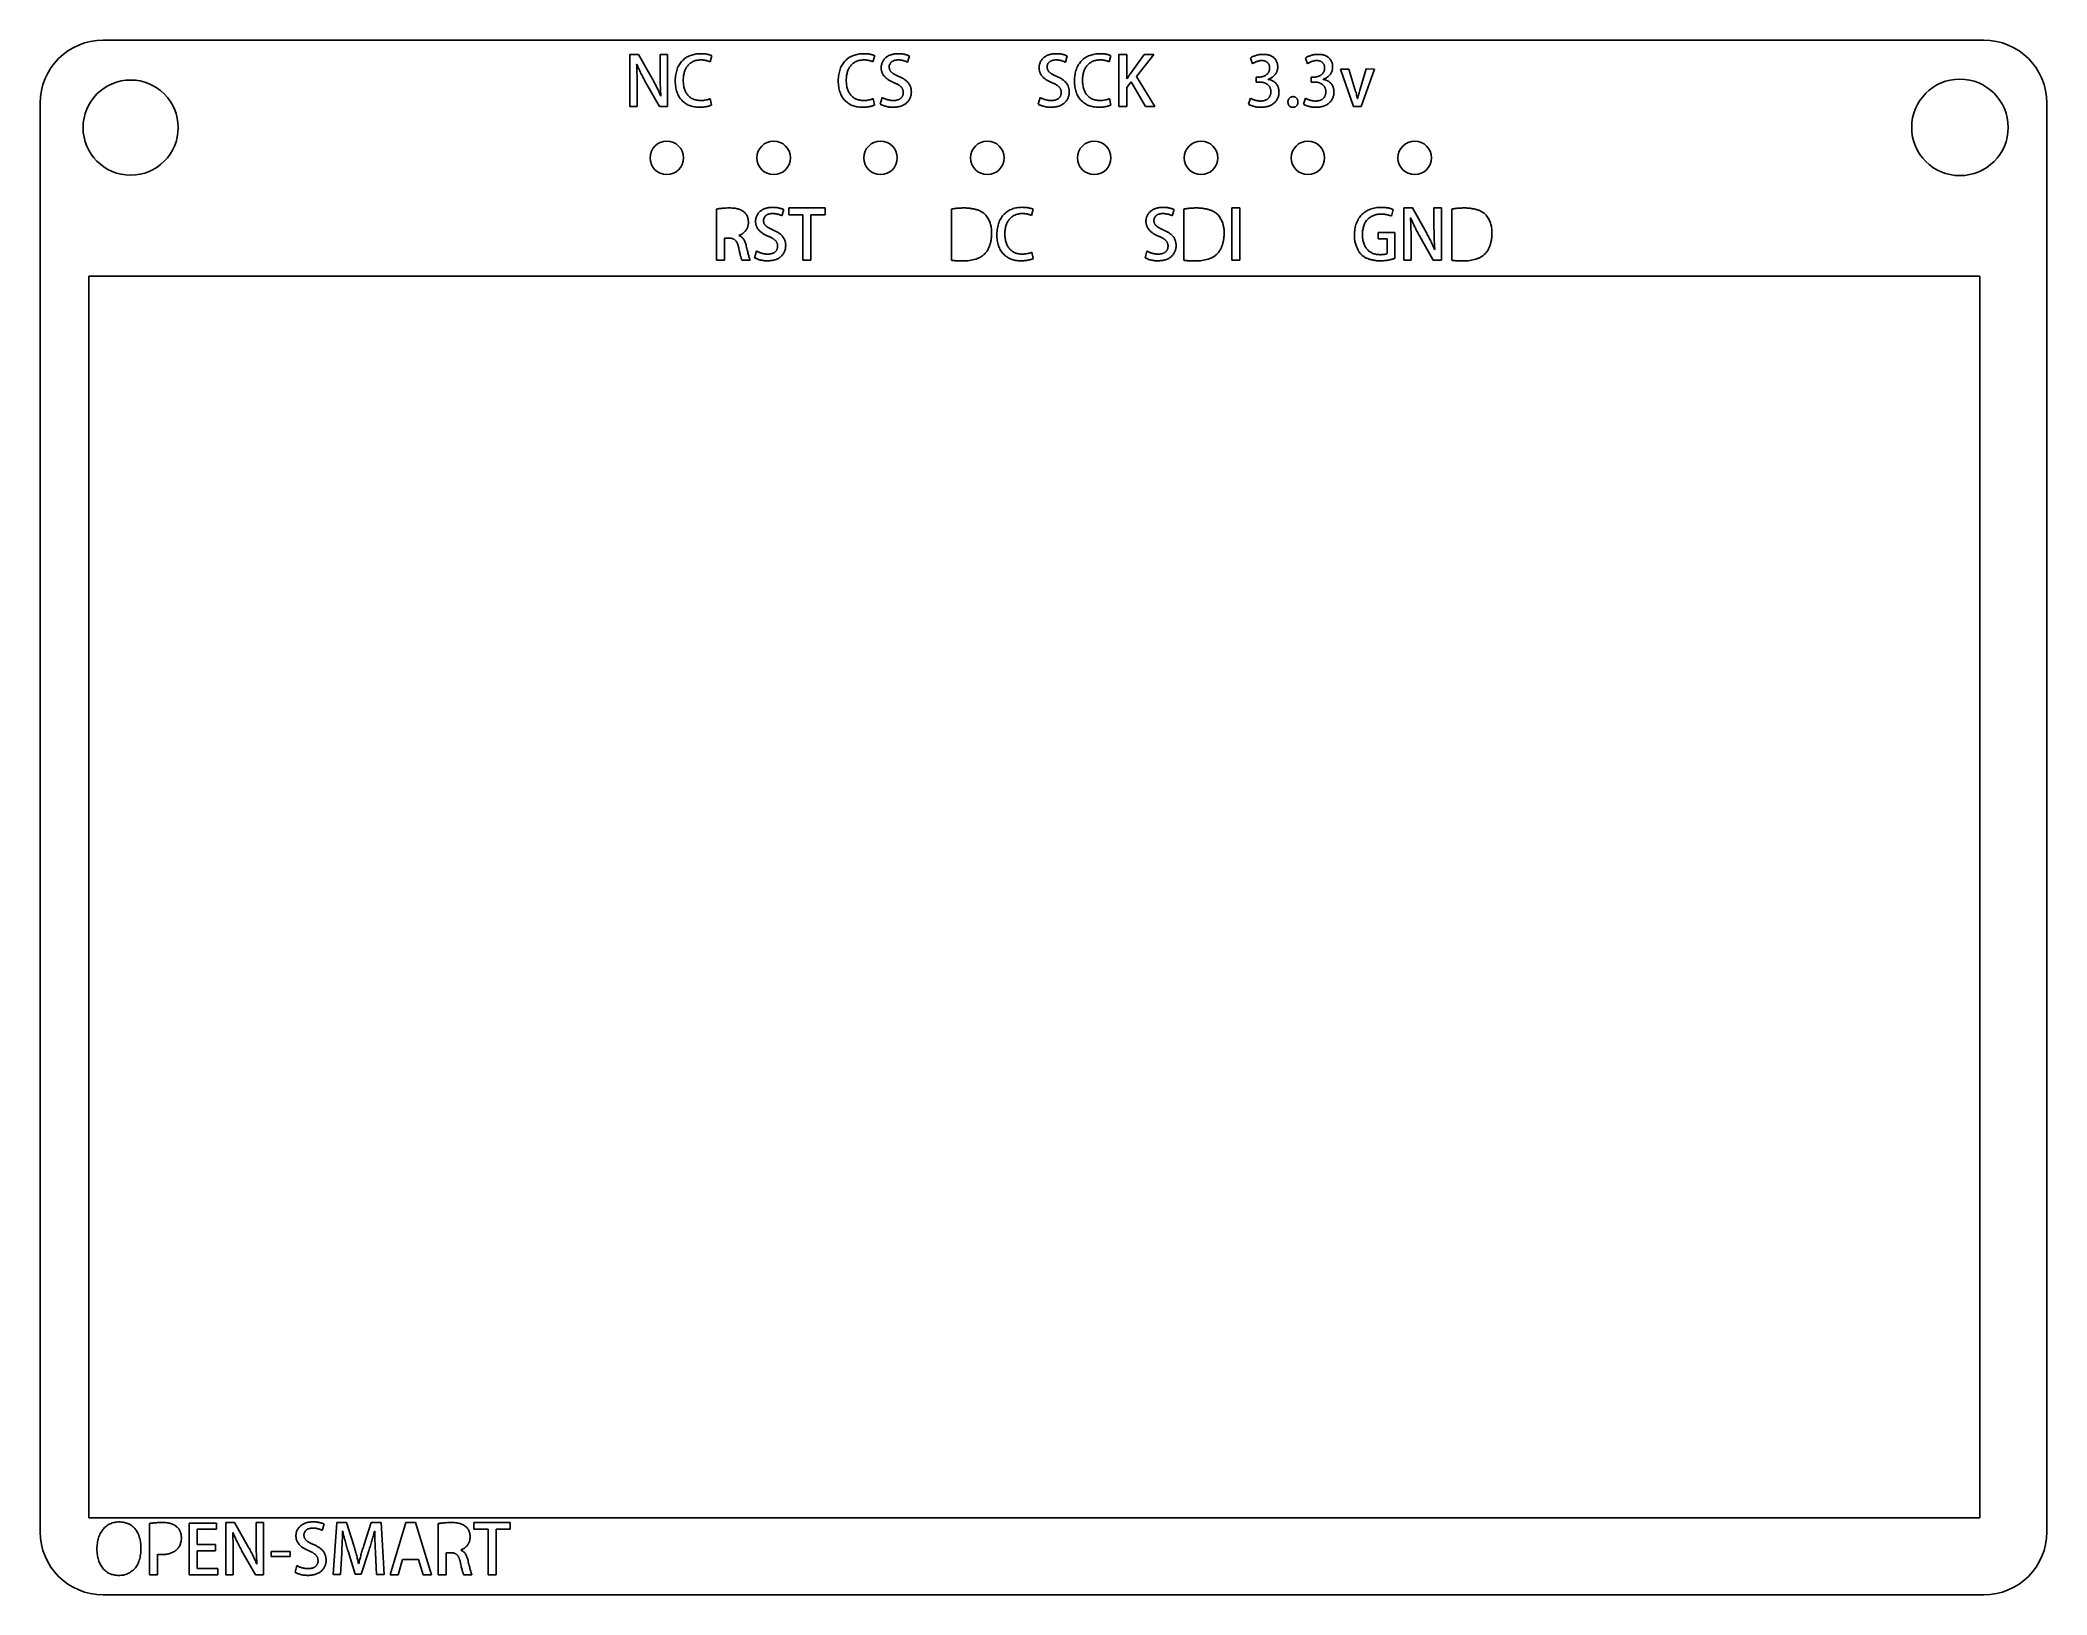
# Model space of a CAD drawing. Header units: millimetres. Extents: x 4.6 to 52.3, y 214.7 to 251.6.
import ezdxf

# ---------------------------------------------------------------- set-up
doc = ezdxf.new("R2010")
doc.units = ezdxf.units.MM

msp = doc.modelspace()

# ---------------------------------------------------------------- linework, layer by layer
at = {"color": 7, "linetype": 'Continuous', "lineweight": 25}
for p, q in [((50.77, 251.636), (6.064, 251.636)), ((18.581, 251.298), (18.581, 250.054)), ((18.788, 251.298), (18.581, 251.298)), ((18.743, 251.059), (18.75, 251.061)), ((19.114, 250.722), (18.788, 251.298)), ((19.302, 251.297), (19.302, 250.839)), ((19.477, 251.297), (19.302, 251.297)), ((19.477, 250.054), (19.477, 251.297)), ((20.489, 251.12), (20.529, 251.267)), ((24.363, 251.12), (24.404, 251.267)), ((25.182, 251.11), (25.228, 251.26)), ((28.937, 251.11), (28.982, 251.26)), ((29.98, 251.12), (30.02, 251.267)), ((30.205, 251.297), (30.205, 250.055)), ((30.395, 251.297), (30.205, 251.297)), ((30.395, 250.714), (30.395, 251.297)), ((30.809, 251.297), (30.489, 250.852)), ((30.631, 250.768), (31.038, 251.297)), ((31.038, 251.297), (30.809, 251.297)), ((33.338, 251.21), (33.385, 251.073)), ((34.644, 251.21), (34.691, 251.073)), ((35.475, 250.948), (35.786, 250.055)), ((35.676, 250.948), (35.475, 250.948)), ((35.821, 250.473), (35.676, 250.948)), ((36.089, 250.951), (35.945, 250.473)), ((35.965, 250.055), (36.284, 250.948)), ((36.284, 250.948), (36.089, 250.951)), ((18.757, 250.054), (18.757, 250.517)), ((18.957, 250.635), (19.286, 250.054)), ((30.4, 250.714), (30.395, 250.714)), ((30.395, 250.511), (30.499, 250.641)), ((30.395, 250.055), (30.395, 250.511)), ((30.499, 250.641), (30.843, 250.055)), ((31.062, 250.055), (30.631, 250.768)), ((33.471, 250.758), (33.471, 250.639)), ((33.55, 250.757), (33.471, 250.758)), ((33.471, 250.639), (33.554, 250.639)), ((33.76, 250.703), (33.76, 250.706)), ((34.777, 250.758), (34.777, 250.639)), ((34.857, 250.757), (34.777, 250.758)), ((34.777, 250.639), (34.86, 250.639)), ((35.066, 250.703), (35.066, 250.706)), ((4.564, 250.136), (4.564, 216.172)), ((18.581, 250.054), (18.757, 250.054)), ((19.286, 250.054), (19.477, 250.054)), ((19.321, 250.308), (19.317, 250.306)), ((20.524, 250.092), (20.492, 250.245)), ((24.399, 250.092), (24.367, 250.245)), ((24.579, 250.274), (24.537, 250.115)), ((28.334, 250.274), (28.292, 250.115)), ((30.015, 250.092), (29.983, 250.245)), ((30.205, 250.055), (30.395, 250.055)), ((30.843, 250.055), (31.062, 250.055)), ((33.336, 250.256), (33.288, 250.114)), ((34.346, 250.039), (34.347, 250.039)), ((34.643, 250.256), (34.594, 250.114)), ((35.786, 250.055), (35.965, 250.055)), ((35.886, 250.246), (35.881, 250.246)), ((52.27, 216.172), (52.27, 250.136)), ((20.64, 247.619), (20.64, 246.402)), ((22.195, 247.458), (22.241, 247.608)), ((22.364, 247.645), (22.364, 247.484)), ((23.224, 247.645), (22.364, 247.645)), ((23.224, 247.484), (23.224, 247.645)), ((26.227, 247.62), (26.227, 246.401)), ((28.134, 247.468), (28.175, 247.615)), ((31.476, 247.458), (31.522, 247.608)), ((31.753, 247.62), (31.753, 246.401)), ((32.895, 247.645), (32.895, 246.403)), ((33.085, 247.645), (32.895, 247.645)), ((33.085, 246.403), (33.085, 247.645)), ((36.691, 247.451), (36.733, 247.607)), ((36.98, 247.646), (36.98, 246.402)), ((37.186, 247.646), (36.98, 247.646)), ((37.512, 247.07), (37.186, 247.646)), ((37.7, 247.645), (37.7, 247.187)), ((37.876, 247.645), (37.7, 247.645)), ((37.876, 246.402), (37.876, 247.645)), ((38.121, 247.62), (38.121, 246.401)), ((22.364, 247.484), (22.698, 247.484)), ((22.698, 247.484), (22.698, 246.404)), ((22.888, 247.484), (23.224, 247.484)), ((22.888, 246.404), (22.888, 247.484)), ((37.142, 247.407), (37.149, 247.409)), ((20.831, 246.927), (20.945, 246.927)), ((20.831, 246.402), (20.831, 246.927)), ((21.177, 246.988), (21.177, 246.992)), ((27.183, 247.043), (27.183, 247.045)), ((32.71, 247.043), (32.71, 247.045)), ((36.37, 247.06), (36.37, 246.913)), ((36.766, 247.06), (36.37, 247.06)), ((36.37, 246.913), (36.588, 246.913)), ((36.588, 246.913), (36.588, 246.561)), ((36.766, 246.447), (36.766, 247.06)), ((37.155, 246.402), (37.155, 246.865)), ((37.356, 246.983), (37.684, 246.402)), ((37.72, 246.656), (37.715, 246.654)), ((39.077, 247.043), (39.077, 247.045)), ((20.64, 246.402), (20.831, 246.402)), ((21.249, 246.402), (21.445, 246.402)), ((21.593, 246.622), (21.55, 246.463)), ((22.698, 246.404), (22.888, 246.404)), ((28.17, 246.44), (28.138, 246.592)), ((30.873, 246.622), (30.831, 246.463)), ((32.895, 246.403), (33.085, 246.403)), ((36.98, 246.402), (37.155, 246.402)), ((37.684, 246.402), (37.876, 246.402)), ((5.725, 216.504), (5.725, 246.022)), ((5.725, 246.022), (50.677, 246.022)), ((50.677, 246.022), (50.677, 216.504)), ((50.677, 216.504), (5.725, 216.504)), ((6.447, 216.407), (6.447, 216.407)), ((7.161, 216.368), (7.161, 215.151)), ((8.107, 216.377), (8.107, 215.148)), ((8.758, 216.377), (8.107, 216.377)), ((8.298, 216.23), (8.758, 216.23)), ((8.298, 215.867), (8.298, 216.23)), ((8.758, 216.23), (8.758, 216.377)), ((8.978, 216.393), (8.978, 215.148)), ((9.185, 216.393), (8.978, 216.393)), ((9.141, 216.153), (9.147, 216.155)), ((9.511, 215.816), (9.185, 216.393)), ((9.699, 216.391), (9.699, 215.934)), ((9.875, 216.391), (9.699, 216.391)), ((9.875, 215.148), (9.875, 216.391)), ((11.269, 216.204), (11.315, 216.354)), ((11.614, 216.392), (11.53, 215.152)), ((11.846, 216.392), (11.614, 216.392)), ((11.754, 216.186), (11.759, 216.186)), ((12.021, 215.844), (11.846, 216.392)), ((12.436, 216.392), (12.257, 215.846)), ((12.67, 216.392), (12.436, 216.392)), ((12.515, 216.186), (12.52, 216.186)), ((12.744, 215.152), (12.67, 216.392)), ((13.261, 216.392), (12.881, 215.144)), ((13.491, 216.392), (13.261, 216.392)), ((13.871, 215.144), (13.491, 216.392)), ((14.024, 216.366), (14.024, 215.148)), ((14.876, 216.391), (14.876, 216.231)), ((15.737, 216.391), (14.876, 216.391)), ((14.876, 216.231), (15.211, 216.231)), ((15.211, 216.231), (15.211, 215.151)), ((15.401, 216.231), (15.737, 216.231)), ((15.401, 215.151), (15.401, 216.231)), ((15.737, 216.231), (15.737, 216.391)), ((7.352, 215.151), (7.352, 215.637)), ((8.732, 215.867), (8.298, 215.867)), ((8.298, 215.719), (8.732, 215.719)), ((8.298, 215.296), (8.298, 215.719)), ((8.732, 215.719), (8.732, 215.867)), ((9.354, 215.729), (9.683, 215.148)), ((10.059, 215.702), (10.059, 215.584)), ((10.505, 215.702), (10.059, 215.702)), ((10.505, 215.584), (10.505, 215.702)), ((11.704, 215.152), (11.732, 215.66)), ((11.883, 215.711), (12.053, 215.163)), ((12.194, 215.163), (12.378, 215.722)), ((12.536, 215.67), (12.564, 215.152)), ((14.215, 215.674), (14.328, 215.674)), ((14.215, 215.148), (14.215, 215.674)), ((14.561, 215.735), (14.561, 215.738)), ((8.786, 215.296), (8.298, 215.296)), ((8.786, 215.148), (8.786, 215.296)), ((9.154, 215.148), (9.154, 215.611)), ((9.719, 215.402), (9.714, 215.401)), ((10.059, 215.584), (10.505, 215.584)), ((10.666, 215.368), (10.624, 215.21)), ((12.053, 215.163), (12.194, 215.163)), ((12.139, 215.417), (12.134, 215.417)), ((13.074, 215.144), (13.181, 215.509)), ((13.181, 215.509), (13.561, 215.509)), ((13.561, 215.509), (13.673, 215.144)), ((7.161, 215.151), (7.352, 215.151)), ((8.107, 215.148), (8.786, 215.148)), ((8.978, 215.148), (9.154, 215.148)), ((9.683, 215.148), (9.875, 215.148)), ((11.53, 215.152), (11.704, 215.152)), ((12.564, 215.152), (12.744, 215.152)), ((12.881, 215.144), (13.074, 215.144)), ((13.673, 215.144), (13.871, 215.144)), ((14.024, 215.148), (14.215, 215.148)), ((14.632, 215.148), (14.829, 215.148)), ((15.211, 215.151), (15.401, 215.151)), ((6.064, 214.672), (50.77, 214.672))]:
    msp.add_line(p, q, dxfattribs=at)
for centre, radius in [((6.715, 249.556), 1.131), ((50.203, 249.561), 1.147), ((19.462, 248.837), 0.398), ((22.002, 248.837), 0.398), ((24.542, 248.837), 0.398), ((27.082, 248.837), 0.398), ((29.622, 248.837), 0.398), ((32.162, 248.837), 0.398), ((34.702, 248.837), 0.398), ((37.242, 248.837), 0.398)]:
    msp.add_circle(centre, radius, dxfattribs=at)
for centre, start, end in [((6.064, 250.136), 90, 180), ((50.77, 250.136), 0, 90), ((6.064, 216.172), 180, 270), ((50.77, 216.172), 270, 0)]:
    msp.add_arc(centre, 1.5, start, end, dxfattribs=at)
for points, knots in [([(18.757, 250.517), (18.757, 250.543), (18.756, 250.595), (18.756, 250.67), (18.755, 250.742), (18.753, 250.831), (18.75, 250.936), (18.746, 251.019), (18.743, 251.059)], [0, 0, 0, 0, 0.146581, 0.285863, 0.417801, 0.541968, 0.776955, 1, 1, 1, 1]), ([(18.75, 251.061), (18.765, 251.025), (18.796, 250.952), (18.847, 250.845), (18.901, 250.739), (18.938, 250.67), (18.957, 250.635)], [0, 0, 0, 0, 0.246027, 0.497503, 0.750477, 1, 1, 1, 1]), ([(20.265, 251.313), (20.243, 251.312), (20.201, 251.311), (20.14, 251.303), (20.081, 251.291), (20.026, 251.273), (19.973, 251.25), (19.923, 251.222), (19.877, 251.188), (19.834, 251.15), (19.794, 251.107), (19.76, 251.059), (19.731, 251.005), (19.707, 250.947), (19.688, 250.884), (19.674, 250.817), (19.665, 250.744), (19.663, 250.694), (19.662, 250.668)], [0, 0, 0, 0, 0.064556, 0.12649, 0.186521, 0.244666, 0.30201, 0.358833, 0.415865, 0.473735, 0.532232, 0.59129, 0.651976, 0.71467, 0.78013, 0.849386, 0.922444, 1, 1, 1, 1]), ([(19.853, 250.678), (19.854, 250.697), (19.855, 250.736), (19.861, 250.791), (19.87, 250.843), (19.884, 250.89), (19.9, 250.934), (19.92, 250.975), (19.944, 251.011), (19.971, 251.044), (20.001, 251.072), (20.034, 251.097), (20.068, 251.118), (20.105, 251.135), (20.143, 251.149), (20.184, 251.158), (20.227, 251.164), (20.256, 251.165), (20.271, 251.165)], [0, 0, 0, 0, 0.081212, 0.157637, 0.229657, 0.297813, 0.362053, 0.423924, 0.483455, 0.541728, 0.598886, 0.654623, 0.709894, 0.765275, 0.821397, 0.878867, 0.938207, 1, 1, 1, 1]), ([(20.529, 251.267), (20.524, 251.27), (20.513, 251.275), (20.492, 251.282), (20.467, 251.289), (20.436, 251.297), (20.401, 251.304), (20.36, 251.309), (20.314, 251.312), (20.282, 251.312), (20.265, 251.313)], [0, 0, 0, 0, 0.062088, 0.14227, 0.239819, 0.356051, 0.48954, 0.641805, 0.811535, 1, 1, 1, 1]), ([(20.271, 251.165), (20.283, 251.165), (20.305, 251.165), (20.336, 251.162), (20.367, 251.158), (20.395, 251.152), (20.421, 251.145), (20.445, 251.137), (20.468, 251.129), (20.482, 251.123), (20.489, 251.12)], [0, 0, 0, 0, 0.151045, 0.29411, 0.429642, 0.558166, 0.679473, 0.793877, 0.900032, 1, 1, 1, 1]), ([(24.139, 251.313), (24.118, 251.312), (24.076, 251.311), (24.014, 251.303), (23.956, 251.291), (23.9, 251.273), (23.848, 251.25), (23.798, 251.222), (23.752, 251.188), (23.708, 251.15), (23.669, 251.107), (23.634, 251.059), (23.605, 251.005), (23.581, 250.947), (23.562, 250.884), (23.548, 250.817), (23.54, 250.744), (23.538, 250.694), (23.537, 250.668)], [0, 0, 0, 0, 0.064556, 0.12649, 0.186521, 0.244666, 0.30201, 0.358833, 0.415865, 0.473735, 0.532232, 0.59129, 0.651976, 0.71467, 0.78013, 0.849386, 0.922444, 1, 1, 1, 1]), ([(23.727, 250.678), (23.728, 250.697), (23.729, 250.736), (23.735, 250.791), (23.745, 250.843), (23.758, 250.89), (23.775, 250.934), (23.795, 250.975), (23.819, 251.011), (23.846, 251.044), (23.876, 251.072), (23.908, 251.097), (23.943, 251.118), (23.979, 251.135), (24.018, 251.149), (24.059, 251.158), (24.102, 251.164), (24.131, 251.165), (24.146, 251.165)], [0, 0, 0, 0, 0.081212, 0.157637, 0.229657, 0.297813, 0.362053, 0.423924, 0.483455, 0.541728, 0.598886, 0.654623, 0.709894, 0.765275, 0.821397, 0.878867, 0.938207, 1, 1, 1, 1]), ([(24.404, 251.267), (24.399, 251.27), (24.387, 251.275), (24.367, 251.282), (24.341, 251.289), (24.311, 251.297), (24.275, 251.304), (24.234, 251.309), (24.189, 251.312), (24.156, 251.312), (24.139, 251.313)], [0, 0, 0, 0, 0.0620878, 0.1422705, 0.2398192, 0.3560506, 0.4895405, 0.6418051, 0.8115346, 1, 1, 1, 1]), ([(24.146, 251.165), (24.157, 251.165), (24.179, 251.165), (24.211, 251.162), (24.241, 251.158), (24.269, 251.152), (24.296, 251.145), (24.32, 251.137), (24.342, 251.129), (24.356, 251.123), (24.363, 251.12)], [0, 0, 0, 0, 0.151045, 0.29411, 0.429642, 0.558166, 0.679473, 0.793877, 0.900032, 1, 1, 1, 1]), ([(24.965, 251.313), (24.95, 251.312), (24.92, 251.311), (24.876, 251.307), (24.835, 251.299), (24.797, 251.289), (24.761, 251.276), (24.727, 251.26), (24.696, 251.241), (24.668, 251.22), (24.643, 251.196), (24.62, 251.17), (24.602, 251.143), (24.586, 251.113), (24.574, 251.082), (24.565, 251.049), (24.559, 251.014), (24.558, 250.99), (24.558, 250.978)], [0, 0, 0, 0, 0.077879, 0.151737, 0.22196, 0.289357, 0.353654, 0.416146, 0.477411, 0.537188, 0.595881, 0.653011, 0.708942, 0.764698, 0.82138, 0.878857, 0.937977, 1, 1, 1, 1]), ([(24.558, 250.978), (24.558, 250.968), (24.559, 250.947), (24.563, 250.918), (24.571, 250.889), (24.58, 250.862), (24.592, 250.835), (24.607, 250.81), (24.624, 250.787), (24.644, 250.764), (24.666, 250.743), (24.69, 250.722), (24.715, 250.703), (24.743, 250.685), (24.772, 250.668), (24.803, 250.651), (24.836, 250.636), (24.858, 250.626), (24.87, 250.622)], [0, 0, 0, 0, 0.061402, 0.120959, 0.178842, 0.235815, 0.29315, 0.350168, 0.407654, 0.466883, 0.527298, 0.589193, 0.652525, 0.717815, 0.784863, 0.854237, 0.926103, 1, 1, 1, 1]), ([(24.749, 250.999), (24.749, 251.01), (24.75, 251.03), (24.76, 251.06), (24.776, 251.088), (24.794, 251.109), (24.812, 251.124), (24.828, 251.135), (24.845, 251.144), (24.864, 251.151), (24.886, 251.157), (24.909, 251.161), (24.934, 251.164), (24.951, 251.165), (24.96, 251.165)], [0, 0, 0, 0, 0.101822, 0.203205, 0.30836, 0.421211, 0.480936, 0.542802, 0.607682, 0.676334, 0.749186, 0.826898, 0.910964, 1, 1, 1, 1]), ([(24.978, 250.773), (24.969, 250.777), (24.95, 250.785), (24.923, 250.797), (24.898, 250.809), (24.876, 250.822), (24.855, 250.834), (24.836, 250.847), (24.819, 250.859), (24.804, 250.872), (24.791, 250.885), (24.779, 250.899), (24.77, 250.913), (24.762, 250.929), (24.756, 250.945), (24.752, 250.963), (24.749, 250.981), (24.749, 250.993), (24.749, 250.999)], [0, 0, 0, 0, 0.090327, 0.175952, 0.256368, 0.331652, 0.40162, 0.467549, 0.528441, 0.584514, 0.637975, 0.689778, 0.740404, 0.790662, 0.841288, 0.892497, 0.945474, 1, 1, 1, 1]), ([(24.96, 251.165), (24.973, 251.165), (24.997, 251.164), (25.032, 251.16), (25.064, 251.154), (25.094, 251.147), (25.121, 251.138), (25.144, 251.129), (25.164, 251.12), (25.177, 251.113), (25.182, 251.11)], [0, 0, 0, 0, 0.162542, 0.315644, 0.456984, 0.590159, 0.712118, 0.821056, 0.916894, 1, 1, 1, 1]), ([(25.228, 251.26), (25.22, 251.263), (25.205, 251.27), (25.18, 251.279), (25.152, 251.288), (25.12, 251.296), (25.086, 251.304), (25.048, 251.309), (25.008, 251.312), (24.98, 251.312), (24.965, 251.313)], [0, 0, 0, 0, 0.088758, 0.187193, 0.297383, 0.417712, 0.548062, 0.688382, 0.838314, 1, 1, 1, 1]), ([(28.719, 251.313), (28.704, 251.312), (28.674, 251.311), (28.631, 251.307), (28.59, 251.299), (28.551, 251.289), (28.515, 251.276), (28.482, 251.26), (28.451, 251.241), (28.422, 251.22), (28.397, 251.196), (28.375, 251.17), (28.356, 251.143), (28.34, 251.113), (28.328, 251.082), (28.32, 251.049), (28.314, 251.014), (28.313, 250.99), (28.312, 250.978)], [0, 0, 0, 0, 0.077879, 0.151737, 0.22196, 0.289357, 0.353654, 0.416146, 0.477411, 0.537188, 0.595881, 0.653011, 0.708942, 0.764698, 0.82138, 0.878857, 0.937977, 1, 1, 1, 1]), ([(28.312, 250.978), (28.313, 250.968), (28.314, 250.947), (28.318, 250.918), (28.325, 250.889), (28.334, 250.862), (28.347, 250.835), (28.361, 250.81), (28.379, 250.787), (28.398, 250.764), (28.42, 250.743), (28.444, 250.722), (28.47, 250.703), (28.497, 250.685), (28.526, 250.668), (28.557, 250.651), (28.59, 250.636), (28.613, 250.626), (28.624, 250.622)], [0, 0, 0, 0, 0.061402, 0.120959, 0.178842, 0.235815, 0.29315, 0.350168, 0.407654, 0.466883, 0.527298, 0.589193, 0.652525, 0.717815, 0.784863, 0.854237, 0.926103, 1, 1, 1, 1]), ([(28.503, 250.999), (28.504, 251.01), (28.505, 251.03), (28.514, 251.06), (28.53, 251.088), (28.549, 251.109), (28.566, 251.124), (28.582, 251.135), (28.6, 251.144), (28.619, 251.151), (28.64, 251.157), (28.663, 251.161), (28.688, 251.164), (28.706, 251.165), (28.715, 251.165)], [0, 0, 0, 0, 0.101822, 0.203205, 0.30836, 0.421211, 0.480936, 0.542802, 0.607682, 0.676334, 0.749186, 0.826898, 0.910964, 1, 1, 1, 1]), ([(28.733, 250.773), (28.723, 250.777), (28.704, 250.785), (28.678, 250.797), (28.653, 250.809), (28.63, 250.822), (28.609, 250.834), (28.59, 250.847), (28.573, 250.859), (28.558, 250.872), (28.545, 250.885), (28.534, 250.899), (28.524, 250.913), (28.516, 250.929), (28.51, 250.945), (28.506, 250.963), (28.503, 250.981), (28.503, 250.993), (28.503, 250.999)], [0, 0, 0, 0, 0.090327, 0.175952, 0.256368, 0.331652, 0.40162, 0.467549, 0.528441, 0.584514, 0.637975, 0.689778, 0.740404, 0.790662, 0.841288, 0.892497, 0.945474, 1, 1, 1, 1]), ([(28.715, 251.165), (28.727, 251.165), (28.751, 251.164), (28.786, 251.16), (28.819, 251.154), (28.849, 251.147), (28.875, 251.138), (28.899, 251.129), (28.919, 251.12), (28.931, 251.113), (28.937, 251.11)], [0, 0, 0, 0, 0.162542, 0.315644, 0.456984, 0.590159, 0.712118, 0.821056, 0.916894, 1, 1, 1, 1]), ([(28.982, 251.26), (28.975, 251.263), (28.96, 251.27), (28.934, 251.279), (28.906, 251.288), (28.875, 251.296), (28.84, 251.304), (28.803, 251.309), (28.762, 251.312), (28.734, 251.312), (28.719, 251.313)], [0, 0, 0, 0, 0.088758, 0.187193, 0.297383, 0.417712, 0.548062, 0.688382, 0.838314, 1, 1, 1, 1]), ([(29.756, 251.313), (29.734, 251.312), (29.692, 251.311), (29.631, 251.303), (29.572, 251.291), (29.517, 251.273), (29.464, 251.25), (29.415, 251.222), (29.368, 251.188), (29.325, 251.15), (29.286, 251.107), (29.251, 251.059), (29.222, 251.005), (29.198, 250.947), (29.179, 250.884), (29.165, 250.817), (29.156, 250.744), (29.154, 250.694), (29.153, 250.668)], [0, 0, 0, 0, 0.064556, 0.12649, 0.186521, 0.244666, 0.30201, 0.358833, 0.415865, 0.473735, 0.532232, 0.59129, 0.651976, 0.71467, 0.78013, 0.849386, 0.922444, 1, 1, 1, 1]), ([(29.344, 250.678), (29.345, 250.697), (29.346, 250.736), (29.352, 250.791), (29.361, 250.843), (29.375, 250.89), (29.391, 250.934), (29.411, 250.975), (29.435, 251.011), (29.463, 251.044), (29.493, 251.072), (29.525, 251.097), (29.559, 251.118), (29.596, 251.135), (29.635, 251.149), (29.675, 251.158), (29.718, 251.164), (29.748, 251.165), (29.763, 251.165)], [0, 0, 0, 0, 0.0812118, 0.1576373, 0.2296573, 0.2978132, 0.3620532, 0.4239244, 0.4834546, 0.541728, 0.5988862, 0.6546228, 0.7098935, 0.7652747, 0.8213971, 0.8788671, 0.9382065, 1, 1, 1, 1]), ([(30.02, 251.267), (30.015, 251.27), (30.004, 251.275), (29.983, 251.282), (29.958, 251.289), (29.927, 251.297), (29.892, 251.304), (29.851, 251.309), (29.805, 251.312), (29.773, 251.312), (29.756, 251.313)], [0, 0, 0, 0, 0.062088, 0.14227, 0.239819, 0.356051, 0.48954, 0.641805, 0.811535, 1, 1, 1, 1]), ([(29.763, 251.165), (29.774, 251.165), (29.796, 251.165), (29.828, 251.162), (29.858, 251.158), (29.886, 251.152), (29.912, 251.145), (29.937, 251.137), (29.959, 251.129), (29.973, 251.123), (29.98, 251.12)], [0, 0, 0, 0, 0.151045, 0.29411, 0.429642, 0.558166, 0.679473, 0.793877, 0.900032, 1, 1, 1, 1]), ([(33.644, 251.298), (33.629, 251.297), (33.598, 251.296), (33.552, 251.291), (33.509, 251.283), (33.467, 251.271), (33.429, 251.258), (33.395, 251.244), (33.364, 251.229), (33.346, 251.216), (33.338, 251.21)], [0, 0, 0, 0, 0.1460351, 0.2877459, 0.4245405, 0.5576501, 0.6836685, 0.7987967, 0.9039699, 1, 1, 1, 1]), ([(33.385, 251.073), (33.391, 251.077), (33.405, 251.087), (33.427, 251.1), (33.452, 251.113), (33.479, 251.125), (33.508, 251.136), (33.539, 251.143), (33.57, 251.149), (33.591, 251.15), (33.602, 251.15)], [0, 0, 0, 0, 0.101119, 0.211663, 0.330912, 0.459257, 0.592774, 0.72625, 0.862373, 1, 1, 1, 1]), ([(33.794, 250.968), (33.793, 250.959), (33.792, 250.942), (33.787, 250.918), (33.78, 250.895), (33.771, 250.874), (33.76, 250.855), (33.746, 250.838), (33.73, 250.822), (33.706, 250.804), (33.674, 250.786), (33.633, 250.769), (33.592, 250.759), (33.564, 250.758), (33.55, 250.757)], [0, 0, 0, 0, 0.0725108, 0.1413914, 0.2074193, 0.2706089, 0.3324194, 0.3936273, 0.4558375, 0.5195196, 0.6457368, 0.7653265, 0.8828349, 1, 1, 1, 1]), ([(33.602, 251.15), (33.61, 251.15), (33.625, 251.149), (33.647, 251.147), (33.668, 251.142), (33.687, 251.136), (33.704, 251.129), (33.72, 251.12), (33.734, 251.109), (33.747, 251.097), (33.758, 251.084), (33.767, 251.07), (33.776, 251.055), (33.782, 251.039), (33.787, 251.022), (33.791, 251.005), (33.793, 250.986), (33.793, 250.974), (33.794, 250.968)], [0, 0, 0, 0, 0.078539, 0.152872, 0.222725, 0.28847, 0.350682, 0.411492, 0.470323, 0.528587, 0.585935, 0.642938, 0.700157, 0.757118, 0.814674, 0.874829, 0.936419, 1, 1, 1, 1]), ([(33.985, 250.999), (33.985, 251.009), (33.984, 251.029), (33.98, 251.059), (33.974, 251.087), (33.965, 251.115), (33.952, 251.141), (33.938, 251.165), (33.921, 251.188), (33.901, 251.21), (33.878, 251.23), (33.853, 251.248), (33.824, 251.263), (33.794, 251.275), (33.76, 251.285), (33.724, 251.291), (33.685, 251.296), (33.658, 251.297), (33.644, 251.298)], [0, 0, 0, 0, 0.060637, 0.119001, 0.176012, 0.23219, 0.287432, 0.343012, 0.399476, 0.457312, 0.516172, 0.57627, 0.638079, 0.702351, 0.770327, 0.842348, 0.918644, 1, 1, 1, 1]), ([(33.76, 250.706), (33.769, 250.709), (33.786, 250.715), (33.811, 250.726), (33.835, 250.738), (33.857, 250.752), (33.877, 250.767), (33.896, 250.783), (33.912, 250.801), (33.928, 250.819), (33.941, 250.839), (33.953, 250.86), (33.963, 250.881), (33.971, 250.903), (33.977, 250.926), (33.981, 250.95), (33.984, 250.974), (33.985, 250.99), (33.985, 250.999)], [0, 0, 0, 0, 0.071428, 0.1408, 0.207408, 0.272179, 0.33518, 0.397165, 0.458198, 0.519112, 0.579592, 0.6386, 0.697828, 0.757104, 0.81588, 0.876033, 0.937314, 1, 1, 1, 1]), ([(34.951, 251.298), (34.935, 251.297), (34.904, 251.296), (34.859, 251.291), (34.815, 251.283), (34.774, 251.271), (34.736, 251.258), (34.701, 251.244), (34.671, 251.229), (34.653, 251.216), (34.644, 251.21)], [0, 0, 0, 0, 0.146035, 0.287746, 0.424541, 0.55765, 0.683668, 0.798797, 0.90397, 1, 1, 1, 1]), ([(34.691, 251.073), (34.698, 251.077), (34.711, 251.087), (34.734, 251.1), (34.759, 251.113), (34.786, 251.125), (34.815, 251.136), (34.845, 251.143), (34.877, 251.149), (34.898, 251.15), (34.909, 251.15)], [0, 0, 0, 0, 0.101119, 0.211663, 0.330912, 0.459257, 0.592774, 0.72625, 0.862373, 1, 1, 1, 1]), ([(35.1, 250.968), (35.1, 250.959), (35.098, 250.942), (35.094, 250.918), (35.087, 250.895), (35.077, 250.874), (35.066, 250.855), (35.052, 250.838), (35.036, 250.822), (35.012, 250.804), (34.98, 250.786), (34.94, 250.769), (34.899, 250.759), (34.871, 250.758), (34.857, 250.757)], [0, 0, 0, 0, 0.0725108, 0.1413914, 0.2074193, 0.2706089, 0.3324194, 0.3936273, 0.4558375, 0.5195196, 0.6457368, 0.7653265, 0.8828349, 1, 1, 1, 1]), ([(34.909, 251.15), (34.916, 251.15), (34.932, 251.149), (34.954, 251.147), (34.974, 251.142), (34.993, 251.136), (35.011, 251.129), (35.026, 251.12), (35.04, 251.109), (35.053, 251.097), (35.064, 251.084), (35.074, 251.07), (35.082, 251.055), (35.089, 251.039), (35.094, 251.022), (35.098, 251.005), (35.1, 250.986), (35.1, 250.974), (35.1, 250.968)], [0, 0, 0, 0, 0.078539, 0.152872, 0.222725, 0.28847, 0.350682, 0.411492, 0.470323, 0.528587, 0.585935, 0.642938, 0.700157, 0.757118, 0.814674, 0.874829, 0.936419, 1, 1, 1, 1]), ([(35.291, 250.999), (35.291, 251.009), (35.291, 251.029), (35.287, 251.059), (35.28, 251.087), (35.271, 251.115), (35.259, 251.141), (35.244, 251.165), (35.227, 251.188), (35.207, 251.21), (35.185, 251.23), (35.159, 251.248), (35.131, 251.263), (35.1, 251.275), (35.067, 251.285), (35.03, 251.291), (34.992, 251.296), (34.965, 251.297), (34.951, 251.298)], [0, 0, 0, 0, 0.060637, 0.119001, 0.176012, 0.23219, 0.287432, 0.343012, 0.399476, 0.457312, 0.516172, 0.57627, 0.638079, 0.702351, 0.770327, 0.842348, 0.918644, 1, 1, 1, 1]), ([(35.066, 250.706), (35.075, 250.709), (35.093, 250.715), (35.118, 250.726), (35.142, 250.738), (35.163, 250.752), (35.184, 250.767), (35.202, 250.783), (35.219, 250.801), (35.234, 250.819), (35.248, 250.839), (35.259, 250.86), (35.269, 250.881), (35.277, 250.903), (35.283, 250.926), (35.288, 250.95), (35.291, 250.974), (35.291, 250.99), (35.291, 250.999)], [0, 0, 0, 0, 0.0714282, 0.1407998, 0.207408, 0.2721793, 0.3351796, 0.3971655, 0.4581976, 0.5191122, 0.5795925, 0.6385997, 0.6978284, 0.7571042, 0.8158802, 0.8760333, 0.9373138, 1, 1, 1, 1]), ([(19.317, 250.306), (19.303, 250.34), (19.274, 250.41), (19.224, 250.513), (19.172, 250.618), (19.133, 250.687), (19.114, 250.722)], [0, 0, 0, 0, 0.238961, 0.487568, 0.742672, 1, 1, 1, 1]), ([(19.302, 250.839), (19.302, 250.815), (19.302, 250.767), (19.303, 250.697), (19.304, 250.629), (19.307, 250.542), (19.312, 250.435), (19.318, 250.35), (19.321, 250.308)], [0, 0, 0, 0, 0.136936, 0.268863, 0.396394, 0.519536, 0.760257, 1, 1, 1, 1]), ([(19.662, 250.668), (19.663, 250.644), (19.664, 250.596), (19.672, 250.528), (19.684, 250.463), (19.702, 250.403), (19.723, 250.347), (19.75, 250.295), (19.781, 250.248), (19.817, 250.204), (19.857, 250.166), (19.9, 250.133), (19.947, 250.104), (19.998, 250.081), (20.051, 250.063), (20.109, 250.05), (20.169, 250.042), (20.211, 250.041), (20.232, 250.04)], [0, 0, 0, 0, 0.076137, 0.148043, 0.216546, 0.281424, 0.343925, 0.404092, 0.463045, 0.521233, 0.578841, 0.635691, 0.692532, 0.749882, 0.808745, 0.86974, 0.933393, 1, 1, 1, 1]), ([(20.268, 250.201), (20.252, 250.201), (20.222, 250.202), (20.177, 250.208), (20.135, 250.218), (20.095, 250.231), (20.058, 250.249), (20.024, 250.27), (19.992, 250.295), (19.964, 250.324), (19.938, 250.356), (19.915, 250.392), (19.896, 250.432), (19.881, 250.474), (19.869, 250.521), (19.86, 250.57), (19.854, 250.623), (19.853, 250.659), (19.853, 250.678)], [0, 0, 0, 0, 0.065848, 0.128566, 0.188739, 0.246597, 0.303105, 0.358957, 0.414875, 0.471572, 0.529329, 0.587991, 0.648736, 0.711788, 0.778153, 0.847997, 0.921726, 1, 1, 1, 1]), ([(23.537, 250.668), (23.537, 250.644), (23.539, 250.596), (23.547, 250.528), (23.559, 250.463), (23.576, 250.403), (23.598, 250.347), (23.624, 250.295), (23.656, 250.248), (23.691, 250.204), (23.731, 250.166), (23.775, 250.133), (23.822, 250.104), (23.872, 250.081), (23.926, 250.063), (23.983, 250.05), (24.044, 250.042), (24.086, 250.041), (24.107, 250.04)], [0, 0, 0, 0, 0.076137, 0.148043, 0.216546, 0.281424, 0.343925, 0.404092, 0.463045, 0.521233, 0.578841, 0.635691, 0.692532, 0.749882, 0.808745, 0.86974, 0.933393, 1, 1, 1, 1]), ([(24.143, 250.201), (24.127, 250.201), (24.096, 250.202), (24.051, 250.208), (24.009, 250.218), (23.97, 250.231), (23.933, 250.249), (23.899, 250.27), (23.867, 250.295), (23.838, 250.324), (23.812, 250.356), (23.79, 250.392), (23.771, 250.432), (23.755, 250.474), (23.743, 250.521), (23.735, 250.57), (23.729, 250.623), (23.728, 250.659), (23.727, 250.678)], [0, 0, 0, 0, 0.065848, 0.128566, 0.188739, 0.246597, 0.303105, 0.358957, 0.414875, 0.471572, 0.529329, 0.587991, 0.648736, 0.711788, 0.778153, 0.847997, 0.921726, 1, 1, 1, 1]), ([(24.87, 250.622), (24.879, 250.618), (24.897, 250.611), (24.922, 250.599), (24.945, 250.587), (24.966, 250.575), (24.985, 250.562), (25.003, 250.549), (25.019, 250.536), (25.033, 250.522), (25.045, 250.508), (25.055, 250.493), (25.064, 250.478), (25.071, 250.462), (25.077, 250.444), (25.081, 250.427), (25.083, 250.408), (25.083, 250.396), (25.083, 250.389)], [0, 0, 0, 0, 0.086788, 0.168158, 0.245476, 0.317642, 0.38639, 0.450962, 0.511056, 0.568497, 0.623169, 0.676921, 0.729453, 0.781971, 0.834448, 0.888518, 0.943031, 1, 1, 1, 1]), ([(25.275, 250.405), (25.274, 250.416), (25.274, 250.436), (25.27, 250.466), (25.265, 250.495), (25.257, 250.523), (25.246, 250.549), (25.234, 250.574), (25.219, 250.598), (25.202, 250.621), (25.182, 250.642), (25.16, 250.664), (25.136, 250.684), (25.109, 250.703), (25.08, 250.722), (25.048, 250.74), (25.014, 250.757), (24.99, 250.768), (24.978, 250.773)], [0, 0, 0, 0, 0.06184, 0.121274, 0.17906, 0.236132, 0.291625, 0.347119, 0.403083, 0.459133, 0.516719, 0.576867, 0.639586, 0.705122, 0.773704, 0.8453, 0.920958, 1, 1, 1, 1]), ([(28.624, 250.622), (28.633, 250.618), (28.651, 250.611), (28.676, 250.599), (28.699, 250.587), (28.72, 250.575), (28.74, 250.562), (28.757, 250.549), (28.773, 250.536), (28.787, 250.522), (28.799, 250.508), (28.81, 250.493), (28.818, 250.478), (28.826, 250.462), (28.831, 250.444), (28.835, 250.427), (28.837, 250.408), (28.838, 250.396), (28.838, 250.389)], [0, 0, 0, 0, 0.086788, 0.168158, 0.245476, 0.317642, 0.38639, 0.450962, 0.511056, 0.568497, 0.623169, 0.676921, 0.729453, 0.781971, 0.834448, 0.888518, 0.943031, 1, 1, 1, 1]), ([(29.029, 250.405), (29.029, 250.416), (29.029, 250.436), (29.025, 250.466), (29.019, 250.495), (29.011, 250.523), (29.001, 250.549), (28.989, 250.574), (28.973, 250.598), (28.956, 250.621), (28.936, 250.642), (28.915, 250.664), (28.89, 250.684), (28.863, 250.703), (28.834, 250.722), (28.803, 250.74), (28.769, 250.757), (28.745, 250.768), (28.733, 250.773)], [0, 0, 0, 0, 0.06184, 0.121274, 0.17906, 0.236132, 0.291625, 0.347119, 0.403083, 0.459133, 0.516719, 0.576867, 0.639586, 0.705122, 0.773704, 0.8453, 0.920958, 1, 1, 1, 1]), ([(29.153, 250.668), (29.154, 250.644), (29.155, 250.596), (29.163, 250.528), (29.176, 250.463), (29.193, 250.403), (29.215, 250.347), (29.241, 250.295), (29.272, 250.248), (29.308, 250.204), (29.348, 250.166), (29.391, 250.133), (29.438, 250.104), (29.489, 250.081), (29.543, 250.063), (29.6, 250.05), (29.661, 250.042), (29.702, 250.041), (29.724, 250.04)], [0, 0, 0, 0, 0.076137, 0.148043, 0.216546, 0.281424, 0.343925, 0.404092, 0.463045, 0.521233, 0.578841, 0.635691, 0.692532, 0.749882, 0.808745, 0.86974, 0.933393, 1, 1, 1, 1]), ([(29.759, 250.201), (29.743, 250.201), (29.713, 250.202), (29.668, 250.208), (29.626, 250.218), (29.586, 250.231), (29.549, 250.249), (29.515, 250.27), (29.483, 250.295), (29.455, 250.324), (29.429, 250.356), (29.407, 250.392), (29.388, 250.432), (29.372, 250.474), (29.36, 250.521), (29.351, 250.57), (29.345, 250.623), (29.345, 250.659), (29.344, 250.678)], [0, 0, 0, 0, 0.065848, 0.128566, 0.188739, 0.246597, 0.303105, 0.358957, 0.414875, 0.471572, 0.529329, 0.587991, 0.648736, 0.711788, 0.778153, 0.847997, 0.921726, 1, 1, 1, 1]), ([(30.489, 250.852), (30.474, 250.83), (30.444, 250.784), (30.415, 250.738), (30.4, 250.714)], [0, 0, 0, 0, 0.491205, 1, 1, 1, 1]), ([(33.554, 250.639), (33.562, 250.639), (33.579, 250.639), (33.605, 250.636), (33.629, 250.632), (33.653, 250.626), (33.676, 250.618), (33.698, 250.608), (33.719, 250.596), (33.739, 250.583), (33.758, 250.569), (33.774, 250.551), (33.789, 250.532), (33.8, 250.511), (33.81, 250.488), (33.816, 250.463), (33.821, 250.437), (33.822, 250.418), (33.823, 250.409)], [0, 0, 0, 0, 0.065396, 0.129423, 0.192356, 0.253296, 0.313726, 0.374448, 0.434887, 0.495414, 0.555838, 0.615082, 0.674061, 0.734268, 0.795929, 0.860175, 0.928438, 1, 1, 1, 1]), ([(34.016, 250.402), (34.015, 250.413), (34.014, 250.433), (34.01, 250.464), (34.004, 250.492), (33.996, 250.519), (33.985, 250.544), (33.972, 250.567), (33.957, 250.589), (33.94, 250.609), (33.921, 250.627), (33.901, 250.644), (33.88, 250.658), (33.858, 250.671), (33.835, 250.682), (33.811, 250.691), (33.786, 250.698), (33.768, 250.702), (33.76, 250.703)], [0, 0, 0, 0, 0.073417, 0.142978, 0.210282, 0.274665, 0.337682, 0.399164, 0.460452, 0.521633, 0.58229, 0.642069, 0.700953, 0.760077, 0.818849, 0.878132, 0.93846, 1, 1, 1, 1]), ([(34.86, 250.639), (34.869, 250.639), (34.886, 250.639), (34.911, 250.636), (34.936, 250.632), (34.96, 250.626), (34.983, 250.618), (35.004, 250.608), (35.026, 250.596), (35.046, 250.583), (35.065, 250.569), (35.081, 250.551), (35.095, 250.532), (35.107, 250.511), (35.116, 250.488), (35.123, 250.463), (35.128, 250.437), (35.129, 250.418), (35.129, 250.409)], [0, 0, 0, 0, 0.065396, 0.129423, 0.192356, 0.253296, 0.313726, 0.374448, 0.434887, 0.495414, 0.555838, 0.615082, 0.674061, 0.734268, 0.795929, 0.860175, 0.928438, 1, 1, 1, 1]), ([(35.322, 250.402), (35.322, 250.413), (35.321, 250.433), (35.317, 250.464), (35.311, 250.492), (35.302, 250.519), (35.292, 250.544), (35.279, 250.567), (35.264, 250.589), (35.246, 250.609), (35.227, 250.627), (35.207, 250.644), (35.186, 250.658), (35.164, 250.671), (35.141, 250.682), (35.117, 250.691), (35.092, 250.698), (35.075, 250.702), (35.066, 250.703)], [0, 0, 0, 0, 0.0734174, 0.1429781, 0.210282, 0.2746654, 0.3376816, 0.3991638, 0.4604515, 0.5216334, 0.5822903, 0.6420688, 0.7009531, 0.7600772, 0.8188488, 0.8781322, 0.9384603, 1, 1, 1, 1]), ([(35.881, 250.246), (35.872, 250.284), (35.855, 250.36), (35.832, 250.435), (35.821, 250.473)], [0, 0, 0, 0, 0.4915856, 1, 1, 1, 1]), ([(35.945, 250.473), (35.934, 250.435), (35.912, 250.359), (35.894, 250.283), (35.886, 250.246)], [0, 0, 0, 0, 0.5097117, 1, 1, 1, 1]), ([(20.232, 250.04), (20.249, 250.04), (20.281, 250.041), (20.326, 250.044), (20.369, 250.049), (20.408, 250.056), (20.443, 250.064), (20.474, 250.072), (20.501, 250.082), (20.517, 250.089), (20.524, 250.092)], [0, 0, 0, 0, 0.1649873, 0.3185406, 0.4624375, 0.5955675, 0.7173118, 0.8249847, 0.9191349, 1, 1, 1, 1]), ([(20.492, 250.245), (20.485, 250.241), (20.47, 250.234), (20.446, 250.226), (20.419, 250.219), (20.381, 250.21), (20.33, 250.203), (20.289, 250.201), (20.268, 250.201)], [0, 0, 0, 0, 0.103909, 0.214331, 0.333243, 0.459804, 0.725017, 1, 1, 1, 1]), ([(24.107, 250.04), (24.123, 250.04), (24.155, 250.041), (24.201, 250.044), (24.244, 250.049), (24.283, 250.056), (24.318, 250.064), (24.349, 250.072), (24.376, 250.082), (24.392, 250.089), (24.399, 250.092)], [0, 0, 0, 0, 0.164987, 0.318541, 0.462437, 0.595567, 0.717312, 0.824985, 0.919135, 1, 1, 1, 1]), ([(24.367, 250.245), (24.359, 250.241), (24.344, 250.234), (24.32, 250.226), (24.294, 250.219), (24.256, 250.21), (24.205, 250.203), (24.164, 250.201), (24.143, 250.201)], [0, 0, 0, 0, 0.103909, 0.214331, 0.333243, 0.459804, 0.725017, 1, 1, 1, 1]), ([(24.537, 250.115), (24.546, 250.11), (24.563, 250.099), (24.594, 250.085), (24.628, 250.073), (24.667, 250.062), (24.708, 250.053), (24.751, 250.045), (24.794, 250.041), (24.824, 250.04), (24.839, 250.04)], [0, 0, 0, 0, 0.095213, 0.20032, 0.317106, 0.445969, 0.581293, 0.718113, 0.857469, 1, 1, 1, 1]), ([(24.85, 250.201), (24.837, 250.201), (24.812, 250.202), (24.774, 250.206), (24.737, 250.212), (24.701, 250.222), (24.667, 250.232), (24.636, 250.245), (24.606, 250.258), (24.588, 250.269), (24.579, 250.274)], [0, 0, 0, 0, 0.136469, 0.27025, 0.402033, 0.532507, 0.659, 0.778845, 0.891967, 1, 1, 1, 1]), ([(24.839, 250.04), (24.856, 250.041), (24.889, 250.042), (24.938, 250.047), (24.983, 250.055), (25.025, 250.067), (25.064, 250.081), (25.1, 250.099), (25.133, 250.12), (25.163, 250.144), (25.189, 250.17), (25.212, 250.198), (25.231, 250.228), (25.247, 250.26), (25.259, 250.294), (25.268, 250.33), (25.273, 250.367), (25.274, 250.392), (25.275, 250.405)], [0, 0, 0, 0, 0.080352, 0.156325, 0.228284, 0.296306, 0.36091, 0.423526, 0.483824, 0.542726, 0.600522, 0.657077, 0.712485, 0.767724, 0.823495, 0.880566, 0.939087, 1, 1, 1, 1]), ([(25.083, 250.389), (25.083, 250.382), (25.082, 250.369), (25.08, 250.349), (25.075, 250.33), (25.068, 250.312), (25.06, 250.296), (25.049, 250.28), (25.037, 250.266), (25.023, 250.252), (25.007, 250.24), (24.989, 250.23), (24.97, 250.221), (24.949, 250.214), (24.927, 250.208), (24.903, 250.204), (24.877, 250.201), (24.859, 250.201), (24.85, 250.201)], [0, 0, 0, 0, 0.061872, 0.120768, 0.177506, 0.233072, 0.288326, 0.343383, 0.399019, 0.456462, 0.514906, 0.57526, 0.637362, 0.702776, 0.770787, 0.842679, 0.91941, 1, 1, 1, 1]), ([(28.292, 250.115), (28.3, 250.11), (28.318, 250.099), (28.348, 250.085), (28.383, 250.073), (28.421, 250.062), (28.462, 250.053), (28.505, 250.045), (28.549, 250.041), (28.578, 250.04), (28.593, 250.04)], [0, 0, 0, 0, 0.095213, 0.20032, 0.317106, 0.445969, 0.581293, 0.718113, 0.857469, 1, 1, 1, 1]), ([(28.605, 250.201), (28.592, 250.201), (28.566, 250.202), (28.528, 250.206), (28.491, 250.212), (28.456, 250.222), (28.422, 250.232), (28.39, 250.245), (28.361, 250.258), (28.343, 250.269), (28.334, 250.274)], [0, 0, 0, 0, 0.136469, 0.27025, 0.402033, 0.532507, 0.659, 0.778845, 0.891967, 1, 1, 1, 1]), ([(28.593, 250.04), (28.61, 250.041), (28.644, 250.042), (28.692, 250.047), (28.738, 250.055), (28.78, 250.067), (28.819, 250.081), (28.855, 250.099), (28.888, 250.12), (28.917, 250.144), (28.943, 250.17), (28.966, 250.198), (28.985, 250.228), (29.001, 250.26), (29.013, 250.294), (29.022, 250.33), (29.028, 250.367), (29.029, 250.392), (29.029, 250.405)], [0, 0, 0, 0, 0.080352, 0.156325, 0.228284, 0.296306, 0.36091, 0.423526, 0.483824, 0.542726, 0.600522, 0.657077, 0.712485, 0.767724, 0.823495, 0.880566, 0.939087, 1, 1, 1, 1]), ([(28.838, 250.389), (28.837, 250.382), (28.837, 250.369), (28.834, 250.349), (28.829, 250.33), (28.823, 250.312), (28.814, 250.296), (28.804, 250.28), (28.791, 250.266), (28.777, 250.252), (28.762, 250.24), (28.744, 250.23), (28.725, 250.221), (28.704, 250.214), (28.681, 250.208), (28.657, 250.204), (28.632, 250.201), (28.614, 250.201), (28.605, 250.201)], [0, 0, 0, 0, 0.061872, 0.120768, 0.177506, 0.233072, 0.288326, 0.343383, 0.399019, 0.456462, 0.514906, 0.57526, 0.637362, 0.702776, 0.770787, 0.842679, 0.91941, 1, 1, 1, 1]), ([(29.724, 250.04), (29.74, 250.04), (29.772, 250.041), (29.818, 250.044), (29.86, 250.049), (29.899, 250.056), (29.935, 250.064), (29.966, 250.072), (29.992, 250.082), (30.008, 250.089), (30.015, 250.092)], [0, 0, 0, 0, 0.164987, 0.318541, 0.462437, 0.595567, 0.717312, 0.824985, 0.919135, 1, 1, 1, 1]), ([(29.983, 250.245), (29.976, 250.241), (29.961, 250.234), (29.937, 250.226), (29.911, 250.219), (29.872, 250.21), (29.822, 250.203), (29.78, 250.201), (29.759, 250.201)], [0, 0, 0, 0, 0.103909, 0.214331, 0.333243, 0.459804, 0.725017, 1, 1, 1, 1]), ([(33.288, 250.114), (33.296, 250.109), (33.313, 250.098), (33.342, 250.085), (33.375, 250.073), (33.412, 250.061), (33.452, 250.052), (33.495, 250.045), (33.54, 250.04), (33.57, 250.039), (33.586, 250.039)], [0, 0, 0, 0, 0.09125, 0.193485, 0.306376, 0.431849, 0.565195, 0.7043, 0.849052, 1, 1, 1, 1]), ([(33.578, 250.186), (33.565, 250.187), (33.541, 250.188), (33.504, 250.193), (33.469, 250.2), (33.436, 250.21), (33.406, 250.221), (33.379, 250.232), (33.356, 250.243), (33.343, 250.252), (33.336, 250.256)], [0, 0, 0, 0, 0.148647, 0.292715, 0.432107, 0.568613, 0.697224, 0.811249, 0.912251, 1, 1, 1, 1]), ([(33.823, 250.409), (33.823, 250.402), (33.822, 250.388), (33.82, 250.367), (33.816, 250.347), (33.809, 250.328), (33.801, 250.309), (33.791, 250.291), (33.779, 250.273), (33.766, 250.256), (33.75, 250.241), (33.732, 250.227), (33.712, 250.215), (33.689, 250.205), (33.664, 250.198), (33.638, 250.192), (33.608, 250.188), (33.588, 250.187), (33.578, 250.186)], [0, 0, 0, 0, 0.056793, 0.112099, 0.16628, 0.220727, 0.275549, 0.331171, 0.388021, 0.446331, 0.506089, 0.566385, 0.629125, 0.694634, 0.764049, 0.837656, 0.915967, 1, 1, 1, 1]), ([(33.586, 250.039), (33.603, 250.039), (33.636, 250.041), (33.683, 250.046), (33.728, 250.055), (33.77, 250.067), (33.808, 250.082), (33.844, 250.099), (33.876, 250.121), (33.905, 250.145), (33.931, 250.171), (33.953, 250.2), (33.972, 250.23), (33.988, 250.261), (34.001, 250.294), (34.009, 250.329), (34.015, 250.365), (34.015, 250.39), (34.016, 250.402)], [0, 0, 0, 0, 0.0803197, 0.1562327, 0.2277539, 0.2960586, 0.3610906, 0.4235381, 0.4844121, 0.5442763, 0.6028409, 0.6596798, 0.7156199, 0.7709253, 0.8263875, 0.8826815, 0.9405067, 1, 1, 1, 1]), ([(34.348, 250.292), (34.34, 250.291), (34.323, 250.29), (34.3, 250.283), (34.279, 250.272), (34.262, 250.256), (34.247, 250.237), (34.236, 250.215), (34.23, 250.191), (34.228, 250.173), (34.228, 250.164)], [0, 0, 0, 0, 0.129293, 0.249716, 0.369033, 0.489904, 0.612393, 0.734298, 0.862471, 1, 1, 1, 1]), ([(34.228, 250.164), (34.228, 250.156), (34.229, 250.139), (34.235, 250.115), (34.245, 250.094), (34.259, 250.075), (34.276, 250.059), (34.297, 250.048), (34.321, 250.04), (34.338, 250.039), (34.346, 250.039)], [0, 0, 0, 0, 0.1339401, 0.2589358, 0.379372, 0.4991962, 0.6185346, 0.7379655, 0.8634074, 1, 1, 1, 1]), ([(34.347, 250.039), (34.355, 250.039), (34.372, 250.04), (34.396, 250.047), (34.417, 250.058), (34.435, 250.074), (34.449, 250.092), (34.459, 250.114), (34.465, 250.138), (34.466, 250.156), (34.467, 250.164)], [0, 0, 0, 0, 0.13579, 0.25985, 0.378201, 0.496649, 0.615949, 0.736988, 0.863575, 1, 1, 1, 1]), ([(34.467, 250.164), (34.466, 250.174), (34.465, 250.191), (34.459, 250.216), (34.449, 250.238), (34.434, 250.257), (34.417, 250.272), (34.396, 250.283), (34.373, 250.291), (34.357, 250.292), (34.348, 250.292)], [0, 0, 0, 0, 0.1399855, 0.2691712, 0.3912695, 0.5115008, 0.6299209, 0.7477536, 0.8694785, 1, 1, 1, 1]), ([(34.594, 250.114), (34.602, 250.109), (34.619, 250.098), (34.648, 250.085), (34.681, 250.073), (34.718, 250.061), (34.758, 250.052), (34.801, 250.045), (34.846, 250.04), (34.877, 250.039), (34.892, 250.039)], [0, 0, 0, 0, 0.09125, 0.193485, 0.306376, 0.431849, 0.565195, 0.7043, 0.849052, 1, 1, 1, 1]), ([(34.884, 250.186), (34.872, 250.187), (34.847, 250.188), (34.811, 250.193), (34.776, 250.2), (34.743, 250.21), (34.713, 250.221), (34.686, 250.232), (34.663, 250.243), (34.649, 250.252), (34.643, 250.256)], [0, 0, 0, 0, 0.148647, 0.292715, 0.432107, 0.568613, 0.697224, 0.811249, 0.912251, 1, 1, 1, 1]), ([(35.129, 250.409), (35.129, 250.402), (35.129, 250.388), (35.126, 250.367), (35.122, 250.347), (35.116, 250.328), (35.108, 250.309), (35.097, 250.291), (35.086, 250.273), (35.072, 250.256), (35.057, 250.241), (35.038, 250.227), (35.018, 250.215), (34.996, 250.205), (34.971, 250.198), (34.944, 250.192), (34.915, 250.188), (34.895, 250.187), (34.884, 250.186)], [0, 0, 0, 0, 0.056793, 0.112099, 0.16628, 0.220727, 0.275549, 0.331171, 0.388021, 0.446331, 0.506089, 0.566385, 0.629125, 0.694634, 0.764049, 0.837656, 0.915967, 1, 1, 1, 1]), ([(34.892, 250.039), (34.909, 250.039), (34.942, 250.041), (34.99, 250.046), (35.035, 250.055), (35.076, 250.067), (35.115, 250.082), (35.15, 250.099), (35.183, 250.121), (35.212, 250.145), (35.237, 250.171), (35.26, 250.2), (35.279, 250.23), (35.295, 250.261), (35.307, 250.294), (35.316, 250.329), (35.321, 250.365), (35.322, 250.39), (35.322, 250.402)], [0, 0, 0, 0, 0.08032, 0.156233, 0.227754, 0.296059, 0.361091, 0.423538, 0.484412, 0.544276, 0.602841, 0.65968, 0.71562, 0.770925, 0.826387, 0.882681, 0.940507, 1, 1, 1, 1]), ([(20.946, 247.645), (20.918, 247.645), (20.863, 247.644), (20.796, 247.639), (20.744, 247.634), (20.707, 247.63), (20.673, 247.625), (20.651, 247.621), (20.64, 247.619)], [0, 0, 0, 0, 0.271798, 0.535698, 0.662298, 0.781395, 0.893974, 1, 1, 1, 1]), ([(21.301, 247.546), (21.291, 247.554), (21.271, 247.571), (21.235, 247.591), (21.197, 247.609), (21.154, 247.623), (21.108, 247.633), (21.057, 247.641), (21.003, 247.645), (20.965, 247.645), (20.946, 247.645)], [0, 0, 0, 0, 0.103403, 0.209788, 0.321844, 0.440604, 0.566457, 0.70122, 0.845524, 1, 1, 1, 1]), ([(21.978, 247.661), (21.963, 247.66), (21.933, 247.659), (21.89, 247.655), (21.848, 247.647), (21.81, 247.637), (21.774, 247.624), (21.741, 247.608), (21.709, 247.589), (21.681, 247.567), (21.656, 247.544), (21.634, 247.518), (21.615, 247.491), (21.599, 247.461), (21.587, 247.43), (21.578, 247.397), (21.572, 247.362), (21.572, 247.338), (21.571, 247.326)], [0, 0, 0, 0, 0.077879, 0.151737, 0.22196, 0.289357, 0.353654, 0.416146, 0.477411, 0.537188, 0.595881, 0.653011, 0.708942, 0.764698, 0.82138, 0.878857, 0.937977, 1, 1, 1, 1]), ([(22.241, 247.608), (22.234, 247.611), (22.218, 247.618), (22.193, 247.627), (22.165, 247.636), (22.134, 247.644), (22.099, 247.651), (22.061, 247.656), (22.021, 247.66), (21.993, 247.66), (21.978, 247.661)], [0, 0, 0, 0, 0.088758, 0.187193, 0.297383, 0.417712, 0.548062, 0.688382, 0.838314, 1, 1, 1, 1]), ([(26.547, 247.646), (26.518, 247.645), (26.461, 247.645), (26.391, 247.64), (26.337, 247.635), (26.299, 247.63), (26.262, 247.625), (26.238, 247.622), (26.227, 247.62)], [0, 0, 0, 0, 0.270933, 0.530713, 0.655379, 0.77511, 0.890035, 1, 1, 1, 1]), ([(27.183, 247.045), (27.184, 247.063), (27.184, 247.099), (27.18, 247.152), (27.172, 247.204), (27.159, 247.256), (27.142, 247.306), (27.12, 247.355), (27.094, 247.403), (27.07, 247.442), (27.047, 247.472), (27.028, 247.493), (27.007, 247.513), (26.983, 247.531), (26.958, 247.548), (26.93, 247.564), (26.901, 247.578), (26.87, 247.591), (26.836, 247.603), (26.801, 247.613), (26.763, 247.622), (26.724, 247.629), (26.683, 247.635), (26.639, 247.64), (26.594, 247.644), (26.563, 247.645), (26.547, 247.646)], [0, 0, 0, 0, 0.054032, 0.107089, 0.159702, 0.212279, 0.264991, 0.318235, 0.372493, 0.428082, 0.456315, 0.484818, 0.513639, 0.543144, 0.573662, 0.605022, 0.637583, 0.671277, 0.706741, 0.743336, 0.781607, 0.821644, 0.863525, 0.907112, 0.952664, 1, 1, 1, 1]), ([(27.911, 247.661), (27.889, 247.66), (27.847, 247.659), (27.785, 247.651), (27.727, 247.639), (27.671, 247.621), (27.619, 247.598), (27.569, 247.57), (27.523, 247.536), (27.48, 247.498), (27.44, 247.455), (27.406, 247.407), (27.377, 247.353), (27.353, 247.295), (27.334, 247.232), (27.32, 247.165), (27.311, 247.092), (27.309, 247.042), (27.308, 247.016)], [0, 0, 0, 0, 0.064556, 0.12649, 0.186521, 0.244666, 0.30201, 0.358833, 0.415865, 0.473735, 0.532232, 0.59129, 0.651976, 0.71467, 0.78013, 0.849386, 0.922444, 1, 1, 1, 1]), ([(28.175, 247.615), (28.17, 247.618), (28.158, 247.623), (28.138, 247.63), (28.112, 247.637), (28.082, 247.645), (28.046, 247.652), (28.006, 247.657), (27.96, 247.66), (27.927, 247.66), (27.911, 247.661)], [0, 0, 0, 0, 0.062088, 0.14227, 0.239819, 0.356051, 0.48954, 0.641805, 0.811535, 1, 1, 1, 1]), ([(31.259, 247.661), (31.244, 247.66), (31.214, 247.659), (31.17, 247.655), (31.129, 247.647), (31.091, 247.637), (31.055, 247.624), (31.021, 247.608), (30.99, 247.589), (30.962, 247.567), (30.937, 247.544), (30.915, 247.518), (30.896, 247.491), (30.88, 247.461), (30.868, 247.43), (30.859, 247.397), (30.853, 247.362), (30.853, 247.338), (30.852, 247.326)], [0, 0, 0, 0, 0.077879, 0.151737, 0.22196, 0.289357, 0.353654, 0.416146, 0.477411, 0.537188, 0.595881, 0.653011, 0.708942, 0.764698, 0.82138, 0.878857, 0.937977, 1, 1, 1, 1]), ([(31.522, 247.608), (31.515, 247.611), (31.499, 247.618), (31.474, 247.627), (31.446, 247.636), (31.414, 247.644), (31.38, 247.651), (31.342, 247.656), (31.302, 247.66), (31.274, 247.66), (31.259, 247.661)], [0, 0, 0, 0, 0.088758, 0.187193, 0.297383, 0.417712, 0.548062, 0.688382, 0.838314, 1, 1, 1, 1]), ([(32.073, 247.646), (32.044, 247.645), (31.987, 247.645), (31.917, 247.64), (31.864, 247.635), (31.825, 247.63), (31.789, 247.625), (31.765, 247.622), (31.753, 247.62)], [0, 0, 0, 0, 0.270933, 0.530713, 0.655379, 0.77511, 0.890035, 1, 1, 1, 1]), ([(32.71, 247.045), (32.71, 247.063), (32.711, 247.099), (32.707, 247.152), (32.698, 247.204), (32.686, 247.256), (32.669, 247.306), (32.647, 247.355), (32.621, 247.403), (32.596, 247.442), (32.574, 247.472), (32.554, 247.493), (32.533, 247.513), (32.51, 247.531), (32.484, 247.548), (32.457, 247.564), (32.428, 247.578), (32.396, 247.591), (32.363, 247.603), (32.327, 247.613), (32.29, 247.622), (32.251, 247.629), (32.209, 247.635), (32.166, 247.64), (32.12, 247.644), (32.089, 247.645), (32.073, 247.646)], [0, 0, 0, 0, 0.054032, 0.107089, 0.159702, 0.212279, 0.264991, 0.318235, 0.372493, 0.428082, 0.456315, 0.484818, 0.513639, 0.543144, 0.573662, 0.605022, 0.637583, 0.671277, 0.706741, 0.743336, 0.781607, 0.821644, 0.863525, 0.907112, 0.952664, 1, 1, 1, 1]), ([(36.444, 247.66), (36.421, 247.659), (36.375, 247.658), (36.308, 247.649), (36.245, 247.635), (36.185, 247.616), (36.129, 247.592), (36.077, 247.562), (36.028, 247.527), (35.984, 247.487), (35.943, 247.442), (35.908, 247.392), (35.878, 247.338), (35.853, 247.28), (35.834, 247.217), (35.819, 247.15), (35.81, 247.079), (35.809, 247.03), (35.808, 247.004)], [0, 0, 0, 0, 0.068145, 0.133092, 0.195517, 0.255994, 0.314916, 0.373029, 0.430776, 0.489139, 0.547824, 0.606576, 0.666191, 0.727293, 0.79073, 0.857082, 0.926603, 1, 1, 1, 1]), ([(36.733, 247.607), (36.724, 247.611), (36.707, 247.619), (36.678, 247.629), (36.646, 247.638), (36.611, 247.646), (36.573, 247.652), (36.532, 247.656), (36.489, 247.659), (36.459, 247.659), (36.444, 247.66)], [0, 0, 0, 0, 0.092551, 0.194527, 0.306664, 0.429407, 0.561269, 0.699479, 0.845908, 1, 1, 1, 1]), ([(38.441, 247.646), (38.412, 247.645), (38.355, 247.645), (38.285, 247.64), (38.231, 247.635), (38.193, 247.63), (38.156, 247.625), (38.132, 247.622), (38.121, 247.62)], [0, 0, 0, 0, 0.270933, 0.530713, 0.655379, 0.77511, 0.890035, 1, 1, 1, 1]), ([(39.077, 247.045), (39.078, 247.063), (39.078, 247.099), (39.074, 247.152), (39.066, 247.204), (39.053, 247.256), (39.036, 247.306), (39.014, 247.355), (38.988, 247.403), (38.964, 247.442), (38.941, 247.472), (38.922, 247.493), (38.901, 247.513), (38.877, 247.531), (38.852, 247.548), (38.824, 247.564), (38.795, 247.578), (38.764, 247.591), (38.73, 247.603), (38.695, 247.613), (38.658, 247.622), (38.618, 247.629), (38.577, 247.635), (38.533, 247.64), (38.488, 247.644), (38.457, 247.645), (38.441, 247.646)], [0, 0, 0, 0, 0.054032, 0.107089, 0.159702, 0.212279, 0.264991, 0.318235, 0.372493, 0.428082, 0.456315, 0.484818, 0.513639, 0.543144, 0.573662, 0.605022, 0.637583, 0.671277, 0.706741, 0.743336, 0.781607, 0.821644, 0.863525, 0.907112, 0.952664, 1, 1, 1, 1]), ([(21.177, 246.992), (21.185, 246.994), (21.2, 247), (21.223, 247.011), (21.245, 247.023), (21.265, 247.036), (21.285, 247.051), (21.303, 247.067), (21.32, 247.085), (21.337, 247.104), (21.351, 247.124), (21.364, 247.146), (21.376, 247.169), (21.384, 247.193), (21.392, 247.219), (21.397, 247.245), (21.4, 247.273), (21.401, 247.293), (21.401, 247.302)], [0, 0, 0, 0, 0.061528, 0.122141, 0.182003, 0.241944, 0.301062, 0.360598, 0.420832, 0.481664, 0.543072, 0.604351, 0.665972, 0.729273, 0.79351, 0.859885, 0.928456, 1, 1, 1, 1]), ([(21.401, 247.302), (21.401, 247.315), (21.4, 247.34), (21.395, 247.375), (21.388, 247.409), (21.377, 247.441), (21.362, 247.47), (21.345, 247.498), (21.325, 247.523), (21.309, 247.538), (21.301, 247.546)], [0, 0, 0, 0, 0.138348, 0.270901, 0.397678, 0.520347, 0.640124, 0.759254, 0.879055, 1, 1, 1, 1]), ([(21.571, 247.326), (21.572, 247.316), (21.573, 247.295), (21.577, 247.266), (21.584, 247.237), (21.593, 247.209), (21.605, 247.183), (21.62, 247.158), (21.637, 247.135), (21.657, 247.112), (21.679, 247.091), (21.703, 247.07), (21.728, 247.051), (21.756, 247.033), (21.785, 247.015), (21.816, 246.999), (21.849, 246.984), (21.872, 246.974), (21.883, 246.97)], [0, 0, 0, 0, 0.061402, 0.120959, 0.178842, 0.235815, 0.29315, 0.350168, 0.407654, 0.466883, 0.527298, 0.589193, 0.652525, 0.717815, 0.784863, 0.854237, 0.926103, 1, 1, 1, 1]), ([(21.762, 247.347), (21.762, 247.357), (21.763, 247.378), (21.773, 247.408), (21.789, 247.435), (21.807, 247.457), (21.825, 247.472), (21.841, 247.483), (21.858, 247.492), (21.878, 247.499), (21.899, 247.505), (21.922, 247.509), (21.947, 247.512), (21.964, 247.513), (21.973, 247.513)], [0, 0, 0, 0, 0.101822, 0.203205, 0.30836, 0.421211, 0.480936, 0.542802, 0.607682, 0.676334, 0.749186, 0.826898, 0.910964, 1, 1, 1, 1]), ([(21.991, 247.121), (21.982, 247.125), (21.963, 247.133), (21.937, 247.145), (21.912, 247.157), (21.889, 247.17), (21.868, 247.182), (21.849, 247.195), (21.832, 247.207), (21.817, 247.22), (21.804, 247.233), (21.793, 247.247), (21.783, 247.261), (21.775, 247.277), (21.769, 247.293), (21.765, 247.311), (21.762, 247.329), (21.762, 247.341), (21.762, 247.347)], [0, 0, 0, 0, 0.090327, 0.175952, 0.256368, 0.331652, 0.40162, 0.467549, 0.528441, 0.584514, 0.637975, 0.689778, 0.740404, 0.790662, 0.841288, 0.892497, 0.945474, 1, 1, 1, 1]), ([(21.973, 247.513), (21.986, 247.513), (22.01, 247.512), (22.045, 247.508), (22.078, 247.502), (22.107, 247.495), (22.134, 247.486), (22.157, 247.477), (22.178, 247.468), (22.19, 247.461), (22.195, 247.458)], [0, 0, 0, 0, 0.162542, 0.315644, 0.456984, 0.590159, 0.712118, 0.821056, 0.916894, 1, 1, 1, 1]), ([(22.288, 246.753), (22.288, 246.764), (22.287, 246.784), (22.284, 246.814), (22.278, 246.843), (22.27, 246.871), (22.26, 246.897), (22.247, 246.922), (22.232, 246.946), (22.215, 246.969), (22.195, 246.99), (22.173, 247.012), (22.149, 247.032), (22.122, 247.051), (22.093, 247.07), (22.061, 247.088), (22.027, 247.105), (22.004, 247.116), (21.991, 247.121)], [0, 0, 0, 0, 0.06184, 0.121274, 0.17906, 0.236132, 0.291625, 0.347119, 0.403083, 0.459133, 0.516719, 0.576867, 0.639586, 0.705122, 0.773704, 0.8453, 0.920958, 1, 1, 1, 1]), ([(27.499, 247.026), (27.499, 247.045), (27.5, 247.084), (27.507, 247.139), (27.516, 247.19), (27.529, 247.238), (27.546, 247.282), (27.566, 247.323), (27.59, 247.359), (27.617, 247.391), (27.647, 247.42), (27.679, 247.445), (27.714, 247.466), (27.75, 247.483), (27.789, 247.497), (27.83, 247.506), (27.873, 247.512), (27.902, 247.513), (27.917, 247.513)], [0, 0, 0, 0, 0.081212, 0.157637, 0.229657, 0.297813, 0.362053, 0.423924, 0.483455, 0.541728, 0.598886, 0.654623, 0.709894, 0.765275, 0.821397, 0.878867, 0.938207, 1, 1, 1, 1]), ([(27.917, 247.513), (27.928, 247.513), (27.95, 247.513), (27.982, 247.51), (28.012, 247.506), (28.04, 247.5), (28.067, 247.493), (28.091, 247.485), (28.114, 247.477), (28.128, 247.471), (28.134, 247.468)], [0, 0, 0, 0, 0.151045, 0.29411, 0.429642, 0.558166, 0.679473, 0.793877, 0.900032, 1, 1, 1, 1]), ([(30.852, 247.326), (30.853, 247.316), (30.853, 247.295), (30.858, 247.266), (30.865, 247.237), (30.874, 247.209), (30.886, 247.183), (30.901, 247.158), (30.918, 247.135), (30.938, 247.112), (30.96, 247.091), (30.984, 247.07), (31.009, 247.051), (31.037, 247.033), (31.066, 247.015), (31.097, 246.999), (31.13, 246.984), (31.153, 246.974), (31.164, 246.97)], [0, 0, 0, 0, 0.061402, 0.120959, 0.178842, 0.235815, 0.29315, 0.350168, 0.407654, 0.466883, 0.527298, 0.589193, 0.652525, 0.717815, 0.784863, 0.854237, 0.926103, 1, 1, 1, 1]), ([(31.043, 247.347), (31.043, 247.357), (31.044, 247.378), (31.054, 247.408), (31.07, 247.435), (31.088, 247.457), (31.106, 247.472), (31.122, 247.483), (31.139, 247.492), (31.159, 247.499), (31.18, 247.505), (31.203, 247.509), (31.228, 247.512), (31.245, 247.513), (31.254, 247.513)], [0, 0, 0, 0, 0.101822, 0.203205, 0.30836, 0.421211, 0.480936, 0.542802, 0.607682, 0.676334, 0.749186, 0.826898, 0.910964, 1, 1, 1, 1]), ([(31.272, 247.121), (31.263, 247.125), (31.244, 247.133), (31.218, 247.145), (31.193, 247.157), (31.17, 247.17), (31.149, 247.182), (31.13, 247.195), (31.113, 247.207), (31.098, 247.22), (31.085, 247.233), (31.073, 247.247), (31.064, 247.261), (31.056, 247.277), (31.05, 247.293), (31.046, 247.311), (31.043, 247.329), (31.043, 247.341), (31.043, 247.347)], [0, 0, 0, 0, 0.090327, 0.175952, 0.256368, 0.331652, 0.40162, 0.467549, 0.528441, 0.584514, 0.637975, 0.689778, 0.740404, 0.790662, 0.841288, 0.892497, 0.945474, 1, 1, 1, 1]), ([(31.254, 247.513), (31.267, 247.513), (31.291, 247.512), (31.326, 247.508), (31.359, 247.502), (31.388, 247.495), (31.415, 247.486), (31.438, 247.477), (31.459, 247.468), (31.471, 247.461), (31.476, 247.458)], [0, 0, 0, 0, 0.162542, 0.315644, 0.456984, 0.590159, 0.712118, 0.821056, 0.916894, 1, 1, 1, 1]), ([(31.569, 246.753), (31.569, 246.764), (31.568, 246.784), (31.565, 246.814), (31.559, 246.843), (31.551, 246.871), (31.541, 246.897), (31.528, 246.922), (31.513, 246.946), (31.496, 246.969), (31.476, 246.99), (31.454, 247.012), (31.43, 247.032), (31.403, 247.051), (31.374, 247.07), (31.342, 247.088), (31.308, 247.105), (31.285, 247.116), (31.272, 247.121)], [0, 0, 0, 0, 0.06184, 0.121274, 0.17906, 0.236132, 0.291625, 0.347119, 0.403083, 0.459133, 0.516719, 0.576867, 0.639586, 0.705122, 0.773704, 0.8453, 0.920958, 1, 1, 1, 1]), ([(35.999, 247.012), (35.999, 247.032), (36.001, 247.07), (36.007, 247.125), (36.017, 247.176), (36.031, 247.224), (36.048, 247.268), (36.07, 247.308), (36.095, 247.344), (36.124, 247.377), (36.155, 247.405), (36.19, 247.43), (36.226, 247.452), (36.265, 247.469), (36.307, 247.483), (36.35, 247.492), (36.396, 247.498), (36.428, 247.499), (36.444, 247.499)], [0, 0, 0, 0, 0.078352, 0.152386, 0.221915, 0.288057, 0.35109, 0.411695, 0.470714, 0.528606, 0.585796, 0.642249, 0.698582, 0.755705, 0.813552, 0.873415, 0.935205, 1, 1, 1, 1]), ([(36.444, 247.499), (36.458, 247.499), (36.484, 247.499), (36.522, 247.496), (36.557, 247.492), (36.589, 247.485), (36.617, 247.478), (36.644, 247.47), (36.669, 247.461), (36.684, 247.454), (36.691, 247.451)], [0, 0, 0, 0, 0.162714, 0.312856, 0.449739, 0.575902, 0.692246, 0.8022, 0.903996, 1, 1, 1, 1]), ([(37.155, 246.865), (37.155, 246.891), (37.155, 246.943), (37.154, 247.018), (37.154, 247.09), (37.152, 247.179), (37.149, 247.284), (37.144, 247.367), (37.142, 247.407)], [0, 0, 0, 0, 0.146581, 0.285863, 0.417801, 0.541968, 0.776955, 1, 1, 1, 1]), ([(37.149, 247.409), (37.164, 247.373), (37.194, 247.3), (37.245, 247.193), (37.299, 247.087), (37.337, 247.017), (37.356, 246.983)], [0, 0, 0, 0, 0.246027, 0.497503, 0.750477, 1, 1, 1, 1]), ([(37.7, 247.187), (37.7, 247.163), (37.7, 247.115), (37.701, 247.045), (37.703, 246.977), (37.705, 246.89), (37.71, 246.783), (37.717, 246.698), (37.72, 246.656)], [0, 0, 0, 0, 0.136936, 0.268863, 0.396394, 0.519536, 0.760257, 1, 1, 1, 1]), ([(20.945, 246.927), (20.952, 246.927), (20.968, 246.927), (20.99, 246.924), (21.011, 246.921), (21.03, 246.915), (21.048, 246.908), (21.065, 246.899), (21.08, 246.888), (21.094, 246.875), (21.107, 246.86), (21.119, 246.844), (21.13, 246.825), (21.139, 246.804), (21.149, 246.78), (21.157, 246.755), (21.164, 246.727), (21.168, 246.708), (21.17, 246.698)], [0, 0, 0, 0, 0.065913, 0.127975, 0.187344, 0.244069, 0.298208, 0.351392, 0.403137, 0.455207, 0.509187, 0.5662, 0.626787, 0.691398, 0.761257, 0.835793, 0.915258, 1, 1, 1, 1]), ([(21.17, 246.698), (21.174, 246.68), (21.181, 246.645), (21.192, 246.594), (21.203, 246.549), (21.214, 246.508), (21.223, 246.473), (21.232, 246.444), (21.24, 246.42), (21.246, 246.407), (21.249, 246.402)], [0, 0, 0, 0, 0.183213, 0.351345, 0.504257, 0.641426, 0.761047, 0.86003, 0.940171, 1, 1, 1, 1]), ([(21.352, 246.739), (21.348, 246.755), (21.341, 246.785), (21.326, 246.828), (21.309, 246.867), (21.29, 246.901), (21.267, 246.93), (21.24, 246.955), (21.21, 246.975), (21.188, 246.984), (21.177, 246.988)], [0, 0, 0, 0, 0.152426, 0.293993, 0.425273, 0.547812, 0.663532, 0.775877, 0.886781, 1, 1, 1, 1]), ([(21.445, 246.402), (21.442, 246.409), (21.435, 246.425), (21.425, 246.453), (21.414, 246.488), (21.403, 246.529), (21.391, 246.575), (21.379, 246.626), (21.365, 246.681), (21.357, 246.719), (21.352, 246.739)], [0, 0, 0, 0, 0.0670478, 0.1523988, 0.2561712, 0.3776735, 0.5145754, 0.6641427, 0.8260538, 1, 1, 1, 1]), ([(21.852, 246.388), (21.869, 246.389), (21.903, 246.39), (21.951, 246.395), (21.996, 246.403), (22.039, 246.415), (22.078, 246.429), (22.114, 246.447), (22.146, 246.468), (22.176, 246.492), (22.202, 246.518), (22.225, 246.546), (22.244, 246.576), (22.26, 246.608), (22.272, 246.642), (22.281, 246.677), (22.287, 246.715), (22.287, 246.74), (22.288, 246.753)], [0, 0, 0, 0, 0.080352, 0.156325, 0.228284, 0.296306, 0.36091, 0.423526, 0.483824, 0.542726, 0.600522, 0.657077, 0.712485, 0.767724, 0.823495, 0.880566, 0.939087, 1, 1, 1, 1]), ([(22.097, 246.737), (22.096, 246.73), (22.096, 246.717), (22.093, 246.697), (22.088, 246.678), (22.081, 246.66), (22.073, 246.644), (22.063, 246.628), (22.05, 246.614), (22.036, 246.6), (22.02, 246.588), (22.003, 246.578), (21.983, 246.569), (21.963, 246.562), (21.94, 246.556), (21.916, 246.552), (21.89, 246.549), (21.873, 246.549), (21.864, 246.548)], [0, 0, 0, 0, 0.0618719, 0.1207679, 0.1775057, 0.2330724, 0.2883261, 0.3433833, 0.3990193, 0.4564617, 0.5149061, 0.5752605, 0.6373617, 0.7027763, 0.7707871, 0.8426788, 0.9194101, 1, 1, 1, 1]), ([(21.883, 246.97), (21.892, 246.966), (21.91, 246.959), (21.935, 246.947), (21.958, 246.935), (21.979, 246.923), (21.999, 246.91), (22.016, 246.897), (22.032, 246.884), (22.046, 246.87), (22.058, 246.856), (22.069, 246.841), (22.077, 246.826), (22.085, 246.81), (22.09, 246.792), (22.094, 246.775), (22.096, 246.756), (22.096, 246.744), (22.097, 246.737)], [0, 0, 0, 0, 0.086788, 0.1681583, 0.2454765, 0.3176417, 0.3863896, 0.4509615, 0.511056, 0.5684971, 0.6231693, 0.6769212, 0.7294532, 0.7819713, 0.8344482, 0.8885175, 0.9430308, 1, 1, 1, 1]), ([(27.011, 246.547), (27.018, 246.554), (27.031, 246.568), (27.049, 246.59), (27.067, 246.613), (27.083, 246.638), (27.098, 246.664), (27.112, 246.691), (27.125, 246.72), (27.137, 246.75), (27.148, 246.782), (27.157, 246.815), (27.165, 246.85), (27.171, 246.886), (27.177, 246.923), (27.18, 246.962), (27.182, 247.002), (27.183, 247.029), (27.183, 247.043)], [0, 0, 0, 0, 0.0524008, 0.1056322, 0.159237, 0.2139915, 0.2700485, 0.3273504, 0.3856706, 0.4461224, 0.5082765, 0.5721486, 0.6378051, 0.7055893, 0.7755411, 0.8477848, 0.9228443, 1, 1, 1, 1]), ([(27.308, 247.016), (27.309, 246.992), (27.31, 246.944), (27.318, 246.876), (27.33, 246.811), (27.347, 246.751), (27.369, 246.695), (27.395, 246.643), (27.427, 246.596), (27.463, 246.552), (27.503, 246.514), (27.546, 246.48), (27.593, 246.452), (27.643, 246.429), (27.697, 246.411), (27.754, 246.398), (27.815, 246.39), (27.857, 246.389), (27.878, 246.388)], [0, 0, 0, 0, 0.076137, 0.148043, 0.216546, 0.281424, 0.343925, 0.404092, 0.463045, 0.521233, 0.578841, 0.635691, 0.692532, 0.749882, 0.808745, 0.86974, 0.933393, 1, 1, 1, 1]), ([(27.914, 246.548), (27.898, 246.549), (27.867, 246.55), (27.823, 246.556), (27.78, 246.565), (27.741, 246.579), (27.704, 246.597), (27.67, 246.618), (27.638, 246.643), (27.609, 246.672), (27.584, 246.704), (27.561, 246.74), (27.542, 246.78), (27.527, 246.822), (27.515, 246.869), (27.506, 246.918), (27.5, 246.971), (27.499, 247.007), (27.499, 247.026)], [0, 0, 0, 0, 0.065848, 0.128566, 0.188739, 0.246597, 0.303105, 0.358957, 0.414875, 0.471572, 0.529329, 0.587991, 0.648736, 0.711788, 0.778153, 0.847997, 0.921726, 1, 1, 1, 1]), ([(31.133, 246.388), (31.15, 246.389), (31.183, 246.39), (31.232, 246.395), (31.277, 246.403), (31.32, 246.415), (31.359, 246.429), (31.395, 246.447), (31.427, 246.468), (31.457, 246.492), (31.483, 246.518), (31.506, 246.546), (31.525, 246.576), (31.541, 246.608), (31.553, 246.642), (31.562, 246.677), (31.568, 246.715), (31.568, 246.74), (31.569, 246.753)], [0, 0, 0, 0, 0.080352, 0.156325, 0.228284, 0.296306, 0.36091, 0.423526, 0.483824, 0.542726, 0.600522, 0.657077, 0.712485, 0.767724, 0.823495, 0.880566, 0.939087, 1, 1, 1, 1]), ([(31.377, 246.737), (31.377, 246.73), (31.377, 246.717), (31.374, 246.697), (31.369, 246.678), (31.362, 246.66), (31.354, 246.644), (31.343, 246.628), (31.331, 246.614), (31.317, 246.6), (31.301, 246.588), (31.284, 246.578), (31.264, 246.569), (31.244, 246.562), (31.221, 246.556), (31.197, 246.552), (31.171, 246.549), (31.154, 246.549), (31.144, 246.548)], [0, 0, 0, 0, 0.061872, 0.120768, 0.177506, 0.233072, 0.288326, 0.343383, 0.399019, 0.456462, 0.514906, 0.57526, 0.637362, 0.702776, 0.770787, 0.842679, 0.91941, 1, 1, 1, 1]), ([(31.164, 246.97), (31.173, 246.966), (31.191, 246.959), (31.216, 246.947), (31.239, 246.935), (31.26, 246.923), (31.28, 246.91), (31.297, 246.897), (31.313, 246.884), (31.327, 246.87), (31.339, 246.856), (31.35, 246.841), (31.358, 246.826), (31.366, 246.81), (31.371, 246.792), (31.375, 246.775), (31.377, 246.756), (31.377, 246.744), (31.377, 246.737)], [0, 0, 0, 0, 0.086788, 0.168158, 0.245476, 0.317642, 0.38639, 0.450962, 0.511056, 0.568497, 0.623169, 0.676921, 0.729453, 0.781971, 0.834448, 0.888518, 0.943031, 1, 1, 1, 1]), ([(32.538, 246.547), (32.544, 246.554), (32.558, 246.568), (32.576, 246.59), (32.593, 246.613), (32.609, 246.638), (32.625, 246.664), (32.639, 246.691), (32.652, 246.72), (32.664, 246.75), (32.674, 246.782), (32.684, 246.815), (32.691, 246.85), (32.698, 246.886), (32.703, 246.923), (32.707, 246.962), (32.709, 247.002), (32.709, 247.029), (32.71, 247.043)], [0, 0, 0, 0, 0.052401, 0.105632, 0.159237, 0.213991, 0.270049, 0.32735, 0.385671, 0.446122, 0.508277, 0.572149, 0.637805, 0.705589, 0.775541, 0.847785, 0.922844, 1, 1, 1, 1]), ([(35.808, 247.004), (35.807, 246.99), (35.806, 246.961), (35.809, 246.917), (35.816, 246.871), (35.826, 246.824), (35.841, 246.776), (35.86, 246.726), (35.882, 246.674), (35.903, 246.63), (35.923, 246.596), (35.94, 246.571), (35.96, 246.548), (35.982, 246.526), (36.006, 246.506), (36.032, 246.488), (36.06, 246.47), (36.091, 246.455), (36.124, 246.441), (36.159, 246.429), (36.196, 246.418), (36.235, 246.409), (36.276, 246.401), (36.32, 246.394), (36.365, 246.39), (36.397, 246.388), (36.413, 246.387)], [0, 0, 0, 0, 0.043225, 0.088181, 0.135007, 0.184178, 0.235694, 0.289926, 0.347131, 0.407344, 0.438051, 0.468716, 0.499373, 0.530602, 0.562298, 0.594822, 0.628556, 0.663253, 0.699394, 0.736922, 0.775977, 0.816971, 0.859762, 0.904629, 0.951187, 1, 1, 1, 1]), ([(36.419, 246.534), (36.404, 246.535), (36.374, 246.536), (36.33, 246.542), (36.288, 246.551), (36.249, 246.565), (36.212, 246.582), (36.177, 246.603), (36.145, 246.628), (36.115, 246.656), (36.088, 246.688), (36.065, 246.724), (36.045, 246.764), (36.029, 246.807), (36.016, 246.853), (36.006, 246.903), (36.001, 246.957), (35.999, 246.993), (35.999, 247.012)], [0, 0, 0, 0, 0.063961, 0.125141, 0.184368, 0.241584, 0.298026, 0.353767, 0.410036, 0.467219, 0.525319, 0.584631, 0.645717, 0.709168, 0.775932, 0.846582, 0.921029, 1, 1, 1, 1]), ([(37.715, 246.654), (37.701, 246.688), (37.672, 246.758), (37.623, 246.861), (37.57, 246.966), (37.532, 247.035), (37.512, 247.07)], [0, 0, 0, 0, 0.238961, 0.487568, 0.742672, 1, 1, 1, 1]), ([(38.905, 246.547), (38.912, 246.554), (38.925, 246.568), (38.943, 246.59), (38.961, 246.613), (38.977, 246.638), (38.992, 246.664), (39.006, 246.691), (39.019, 246.72), (39.031, 246.75), (39.042, 246.782), (39.051, 246.815), (39.059, 246.85), (39.066, 246.886), (39.071, 246.923), (39.074, 246.962), (39.076, 247.002), (39.077, 247.029), (39.077, 247.043)], [0, 0, 0, 0, 0.052401, 0.105632, 0.159237, 0.213991, 0.270049, 0.32735, 0.385671, 0.446122, 0.508277, 0.572149, 0.637805, 0.705589, 0.775541, 0.847785, 0.922844, 1, 1, 1, 1]), ([(21.55, 246.463), (21.559, 246.458), (21.577, 246.447), (21.607, 246.433), (21.642, 246.421), (21.68, 246.41), (21.721, 246.4), (21.764, 246.393), (21.808, 246.389), (21.837, 246.388), (21.852, 246.388)], [0, 0, 0, 0, 0.095213, 0.20032, 0.317106, 0.445969, 0.581293, 0.718113, 0.857469, 1, 1, 1, 1]), ([(21.864, 246.548), (21.851, 246.549), (21.825, 246.55), (21.787, 246.554), (21.75, 246.56), (21.715, 246.569), (21.68, 246.58), (21.649, 246.593), (21.619, 246.606), (21.601, 246.617), (21.593, 246.622)], [0, 0, 0, 0, 0.136469, 0.27025, 0.402033, 0.532507, 0.659, 0.778845, 0.891967, 1, 1, 1, 1]), ([(26.227, 246.401), (26.236, 246.4), (26.255, 246.398), (26.284, 246.395), (26.315, 246.392), (26.348, 246.39), (26.383, 246.389), (26.42, 246.388), (26.459, 246.387), (26.486, 246.387), (26.499, 246.387)], [0, 0, 0, 0, 0.100466, 0.207629, 0.322266, 0.444561, 0.572731, 0.707742, 0.850443, 1, 1, 1, 1]), ([(26.499, 246.387), (26.526, 246.387), (26.579, 246.388), (26.656, 246.396), (26.728, 246.408), (26.785, 246.423), (26.828, 246.437), (26.858, 246.449), (26.888, 246.462), (26.915, 246.477), (26.941, 246.492), (26.966, 246.51), (26.99, 246.527), (27.004, 246.541), (27.011, 246.547)], [0, 0, 0, 0, 0.147466, 0.287835, 0.420584, 0.547728, 0.608928, 0.66819, 0.726317, 0.783264, 0.838435, 0.892827, 0.946746, 1, 1, 1, 1]), ([(27.878, 246.388), (27.895, 246.388), (27.926, 246.389), (27.972, 246.392), (28.015, 246.397), (28.054, 246.404), (28.089, 246.412), (28.12, 246.42), (28.147, 246.43), (28.163, 246.437), (28.17, 246.44)], [0, 0, 0, 0, 0.164987, 0.318541, 0.462437, 0.595567, 0.717312, 0.824985, 0.919135, 1, 1, 1, 1]), ([(28.138, 246.592), (28.13, 246.589), (28.116, 246.582), (28.091, 246.574), (28.065, 246.567), (28.027, 246.558), (27.976, 246.55), (27.935, 246.549), (27.914, 246.548)], [0, 0, 0, 0, 0.1039087, 0.2143314, 0.3332427, 0.4598045, 0.7250175, 1, 1, 1, 1]), ([(30.831, 246.463), (30.84, 246.458), (30.858, 246.447), (30.888, 246.433), (30.923, 246.421), (30.961, 246.41), (31.002, 246.4), (31.045, 246.393), (31.088, 246.389), (31.118, 246.388), (31.133, 246.388)], [0, 0, 0, 0, 0.095213, 0.20032, 0.317106, 0.445969, 0.581293, 0.718113, 0.857469, 1, 1, 1, 1]), ([(31.144, 246.548), (31.132, 246.549), (31.106, 246.55), (31.068, 246.554), (31.031, 246.56), (30.996, 246.569), (30.961, 246.58), (30.93, 246.593), (30.9, 246.606), (30.882, 246.617), (30.873, 246.622)], [0, 0, 0, 0, 0.136469, 0.27025, 0.402033, 0.532507, 0.659, 0.778845, 0.891967, 1, 1, 1, 1]), ([(31.753, 246.401), (31.762, 246.4), (31.781, 246.398), (31.81, 246.395), (31.842, 246.392), (31.875, 246.39), (31.91, 246.389), (31.947, 246.388), (31.986, 246.387), (32.012, 246.387), (32.026, 246.387)], [0, 0, 0, 0, 0.100466, 0.207629, 0.322266, 0.444561, 0.572731, 0.707742, 0.850443, 1, 1, 1, 1]), ([(32.026, 246.387), (32.053, 246.387), (32.106, 246.388), (32.182, 246.396), (32.255, 246.408), (32.311, 246.423), (32.355, 246.437), (32.385, 246.449), (32.414, 246.462), (32.442, 246.477), (32.468, 246.492), (32.493, 246.51), (32.516, 246.527), (32.531, 246.541), (32.538, 246.547)], [0, 0, 0, 0, 0.147466, 0.287835, 0.420584, 0.547728, 0.608928, 0.66819, 0.726317, 0.783264, 0.838435, 0.892827, 0.946746, 1, 1, 1, 1]), ([(36.413, 246.387), (36.431, 246.387), (36.468, 246.388), (36.521, 246.392), (36.571, 246.398), (36.619, 246.407), (36.662, 246.416), (36.702, 246.426), (36.736, 246.436), (36.756, 246.444), (36.766, 246.447)], [0, 0, 0, 0, 0.155207, 0.302921, 0.444071, 0.579085, 0.704496, 0.816098, 0.914858, 1, 1, 1, 1]), ([(36.588, 246.561), (36.584, 246.559), (36.575, 246.554), (36.56, 246.55), (36.543, 246.545), (36.523, 246.542), (36.501, 246.539), (36.476, 246.536), (36.448, 246.535), (36.429, 246.535), (36.419, 246.534)], [0, 0, 0, 0, 0.078582, 0.169294, 0.271997, 0.388803, 0.519602, 0.665039, 0.825069, 1, 1, 1, 1]), ([(38.121, 246.401), (38.13, 246.4), (38.149, 246.398), (38.178, 246.395), (38.209, 246.392), (38.242, 246.39), (38.277, 246.389), (38.314, 246.388), (38.353, 246.387), (38.38, 246.387), (38.393, 246.387)], [0, 0, 0, 0, 0.100466, 0.207629, 0.322266, 0.444561, 0.572731, 0.707742, 0.850443, 1, 1, 1, 1]), ([(38.393, 246.387), (38.42, 246.387), (38.473, 246.388), (38.55, 246.396), (38.622, 246.408), (38.679, 246.423), (38.722, 246.437), (38.752, 246.449), (38.782, 246.462), (38.809, 246.477), (38.836, 246.492), (38.86, 246.51), (38.884, 246.527), (38.898, 246.541), (38.905, 246.547)], [0, 0, 0, 0, 0.147466, 0.287835, 0.420584, 0.547728, 0.608928, 0.66819, 0.726317, 0.783264, 0.838435, 0.892827, 0.946746, 1, 1, 1, 1]), ([(6.447, 216.407), (6.427, 216.407), (6.388, 216.405), (6.331, 216.396), (6.278, 216.382), (6.227, 216.363), (6.18, 216.338), (6.137, 216.308), (6.096, 216.273), (6.059, 216.233), (6.026, 216.188), (5.996, 216.139), (5.972, 216.086), (5.951, 216.029), (5.935, 215.968), (5.924, 215.903), (5.916, 215.834), (5.915, 215.786), (5.914, 215.762)], [0, 0, 0, 0, 0.063559, 0.124111, 0.182595, 0.239507, 0.295497, 0.351657, 0.408401, 0.466456, 0.525802, 0.586185, 0.648325, 0.71245, 0.779221, 0.849163, 0.922632, 1, 1, 1, 1]), ([(6.961, 215.782), (6.961, 215.804), (6.96, 215.848), (6.953, 215.912), (6.943, 215.973), (6.929, 216.031), (6.91, 216.086), (6.887, 216.137), (6.86, 216.185), (6.83, 216.23), (6.795, 216.27), (6.756, 216.306), (6.714, 216.337), (6.668, 216.361), (6.618, 216.381), (6.564, 216.395), (6.507, 216.405), (6.467, 216.406), (6.447, 216.407)], [0, 0, 0, 0, 0.073875, 0.144454, 0.212087, 0.277044, 0.340098, 0.401486, 0.46161, 0.521197, 0.579576, 0.63693, 0.693546, 0.750752, 0.809181, 0.869903, 0.933222, 1, 1, 1, 1]), ([(7.466, 216.392), (7.451, 216.392), (7.42, 216.391), (7.376, 216.39), (7.334, 216.388), (7.295, 216.385), (7.258, 216.382), (7.223, 216.378), (7.191, 216.373), (7.171, 216.37), (7.161, 216.368)], [0, 0, 0, 0, 0.1522007, 0.2967968, 0.4330825, 0.5618749, 0.6831667, 0.7963229, 0.9021935, 1, 1, 1, 1]), ([(7.809, 216.293), (7.799, 216.301), (7.779, 216.317), (7.744, 216.338), (7.707, 216.355), (7.666, 216.369), (7.621, 216.38), (7.572, 216.387), (7.521, 216.392), (7.485, 216.392), (7.466, 216.392)], [0, 0, 0, 0, 0.1048285, 0.2129551, 0.3263295, 0.4449824, 0.5710069, 0.7054, 0.8478106, 1, 1, 1, 1]), ([(7.922, 216.029), (7.921, 216.043), (7.92, 216.07), (7.914, 216.109), (7.905, 216.146), (7.893, 216.181), (7.877, 216.213), (7.858, 216.242), (7.835, 216.27), (7.818, 216.285), (7.809, 216.293)], [0, 0, 0, 0, 0.140245, 0.273783, 0.400948, 0.52378, 0.644026, 0.761818, 0.880286, 1, 1, 1, 1]), ([(9.154, 215.611), (9.154, 215.638), (9.154, 215.689), (9.153, 215.765), (9.152, 215.836), (9.15, 215.925), (9.147, 216.03), (9.143, 216.113), (9.141, 216.153)], [0, 0, 0, 0, 0.146581, 0.285863, 0.417801, 0.541968, 0.776955, 1, 1, 1, 1]), ([(9.147, 216.155), (9.162, 216.119), (9.193, 216.047), (9.244, 215.94), (9.298, 215.834), (9.336, 215.764), (9.354, 215.729)], [0, 0, 0, 0, 0.246027, 0.497503, 0.750477, 1, 1, 1, 1]), ([(11.052, 216.407), (11.037, 216.407), (11.007, 216.406), (10.963, 216.401), (10.922, 216.394), (10.884, 216.383), (10.848, 216.37), (10.814, 216.354), (10.783, 216.335), (10.755, 216.314), (10.73, 216.29), (10.708, 216.265), (10.689, 216.237), (10.673, 216.208), (10.661, 216.177), (10.652, 216.144), (10.646, 216.109), (10.645, 216.085), (10.645, 216.073)], [0, 0, 0, 0, 0.077879, 0.151737, 0.22196, 0.289357, 0.353654, 0.416146, 0.477411, 0.537188, 0.595881, 0.653011, 0.708942, 0.764698, 0.82138, 0.878857, 0.937977, 1, 1, 1, 1]), ([(10.836, 216.094), (10.836, 216.104), (10.837, 216.124), (10.847, 216.154), (10.863, 216.182), (10.881, 216.203), (10.899, 216.219), (10.915, 216.229), (10.932, 216.238), (10.951, 216.246), (10.973, 216.251), (10.996, 216.255), (11.021, 216.259), (11.038, 216.259), (11.047, 216.26)], [0, 0, 0, 0, 0.101822, 0.203205, 0.30836, 0.421211, 0.480936, 0.542802, 0.607682, 0.676334, 0.749186, 0.826898, 0.910964, 1, 1, 1, 1]), ([(11.047, 216.26), (11.06, 216.259), (11.084, 216.259), (11.119, 216.255), (11.152, 216.249), (11.181, 216.241), (11.208, 216.232), (11.231, 216.223), (11.252, 216.214), (11.264, 216.207), (11.269, 216.204)], [0, 0, 0, 0, 0.162542, 0.315644, 0.456984, 0.590159, 0.712118, 0.821056, 0.916894, 1, 1, 1, 1]), ([(11.315, 216.354), (11.307, 216.357), (11.292, 216.364), (11.267, 216.374), (11.239, 216.383), (11.207, 216.391), (11.173, 216.398), (11.135, 216.403), (11.095, 216.406), (11.067, 216.407), (11.052, 216.407)], [0, 0, 0, 0, 0.088758, 0.187193, 0.297383, 0.417712, 0.548062, 0.688382, 0.838314, 1, 1, 1, 1]), ([(11.732, 215.66), (11.734, 215.705), (11.739, 215.795), (11.744, 215.907), (11.748, 215.997), (11.751, 216.062), (11.753, 216.125), (11.754, 216.165), (11.754, 216.186)], [0, 0, 0, 0, 0.254711, 0.513939, 0.642205, 0.766401, 0.885228, 1, 1, 1, 1]), ([(11.759, 216.186), (11.767, 216.147), (11.784, 216.069), (11.814, 215.952), (11.847, 215.832), (11.871, 215.752), (11.883, 215.711)], [0, 0, 0, 0, 0.239938, 0.486765, 0.740031, 1, 1, 1, 1]), ([(12.378, 215.722), (12.391, 215.762), (12.416, 215.84), (12.452, 215.957), (12.485, 216.072), (12.505, 216.148), (12.515, 216.186)], [0, 0, 0, 0, 0.258378, 0.511671, 0.758655, 1, 1, 1, 1]), ([(12.52, 216.186), (12.52, 216.166), (12.52, 216.125), (12.52, 216.063), (12.522, 215.999), (12.525, 215.911), (12.53, 215.801), (12.534, 215.713), (12.536, 215.67)], [0, 0, 0, 0, 0.116027, 0.236573, 0.360781, 0.489134, 0.747273, 1, 1, 1, 1]), ([(14.33, 216.392), (14.302, 216.391), (14.247, 216.39), (14.179, 216.386), (14.127, 216.38), (14.091, 216.376), (14.057, 216.371), (14.035, 216.367), (14.024, 216.366)], [0, 0, 0, 0, 0.271798, 0.535698, 0.662298, 0.781395, 0.893974, 1, 1, 1, 1]), ([(14.685, 216.293), (14.675, 216.301), (14.655, 216.318), (14.619, 216.338), (14.581, 216.355), (14.538, 216.369), (14.492, 216.38), (14.441, 216.387), (14.387, 216.391), (14.349, 216.391), (14.33, 216.392)], [0, 0, 0, 0, 0.1034027, 0.2097877, 0.3218443, 0.4406044, 0.5664575, 0.7012198, 0.845524, 1, 1, 1, 1]), ([(14.785, 216.049), (14.785, 216.061), (14.784, 216.086), (14.779, 216.122), (14.772, 216.156), (14.76, 216.187), (14.746, 216.217), (14.729, 216.244), (14.709, 216.27), (14.693, 216.285), (14.685, 216.293)], [0, 0, 0, 0, 0.138348, 0.270901, 0.397678, 0.520347, 0.640124, 0.759254, 0.879055, 1, 1, 1, 1]), ([(5.914, 215.762), (5.915, 215.739), (5.916, 215.693), (5.923, 215.627), (5.934, 215.564), (5.949, 215.505), (5.968, 215.449), (5.992, 215.398), (6.019, 215.35), (6.051, 215.306), (6.087, 215.266), (6.126, 215.231), (6.168, 215.202), (6.214, 215.177), (6.264, 215.158), (6.316, 215.145), (6.372, 215.136), (6.411, 215.134), (6.43, 215.133)], [0, 0, 0, 0, 0.07641, 0.149331, 0.218753, 0.284941, 0.348959, 0.410755, 0.470791, 0.530246, 0.588317, 0.645133, 0.701285, 0.757567, 0.815001, 0.874107, 0.93557, 1, 1, 1, 1]), ([(6.43, 215.133), (6.449, 215.134), (6.487, 215.135), (6.541, 215.143), (6.593, 215.155), (6.642, 215.172), (6.689, 215.195), (6.732, 215.223), (6.773, 215.256), (6.811, 215.294), (6.846, 215.337), (6.876, 215.385), (6.901, 215.439), (6.922, 215.498), (6.939, 215.561), (6.951, 215.63), (6.959, 215.704), (6.96, 215.755), (6.961, 215.782)], [0, 0, 0, 0, 0.0602974, 0.118351, 0.1744456, 0.2292548, 0.2834643, 0.3378572, 0.3928684, 0.4494842, 0.507515, 0.5672133, 0.6295269, 0.695158, 0.764362, 0.8381269, 0.9163911, 1, 1, 1, 1]), ([(7.352, 215.637), (7.36, 215.636), (7.376, 215.633), (7.402, 215.63), (7.429, 215.629), (7.447, 215.629), (7.457, 215.629)], [0, 0, 0, 0, 0.229643, 0.473058, 0.728922, 1, 1, 1, 1]), ([(7.457, 215.629), (7.471, 215.629), (7.5, 215.629), (7.542, 215.633), (7.583, 215.639), (7.624, 215.649), (7.663, 215.662), (7.701, 215.677), (7.738, 215.696), (7.773, 215.717), (7.807, 215.741), (7.836, 215.771), (7.861, 215.804), (7.882, 215.841), (7.898, 215.883), (7.911, 215.928), (7.919, 215.977), (7.921, 216.011), (7.922, 216.029)], [0, 0, 0, 0, 0.062639, 0.123817, 0.183816, 0.243348, 0.302445, 0.361666, 0.421016, 0.480992, 0.540711, 0.59984, 0.659559, 0.720491, 0.784426, 0.851532, 0.923273, 1, 1, 1, 1]), ([(9.714, 215.401), (9.7, 215.435), (9.671, 215.504), (9.622, 215.608), (9.569, 215.713), (9.53, 215.782), (9.511, 215.816)], [0, 0, 0, 0, 0.238961, 0.487568, 0.742672, 1, 1, 1, 1]), ([(9.699, 215.934), (9.699, 215.909), (9.699, 215.862), (9.7, 215.791), (9.701, 215.724), (9.704, 215.636), (9.709, 215.53), (9.715, 215.445), (9.719, 215.402)], [0, 0, 0, 0, 0.136936, 0.268863, 0.396394, 0.519536, 0.760257, 1, 1, 1, 1]), ([(10.645, 216.073), (10.645, 216.062), (10.646, 216.042), (10.65, 216.012), (10.658, 215.984), (10.667, 215.956), (10.679, 215.93), (10.694, 215.905), (10.711, 215.881), (10.731, 215.859), (10.753, 215.837), (10.777, 215.817), (10.802, 215.798), (10.83, 215.779), (10.859, 215.762), (10.89, 215.746), (10.923, 215.73), (10.946, 215.721), (10.957, 215.716)], [0, 0, 0, 0, 0.061402, 0.120959, 0.178842, 0.235815, 0.29315, 0.350168, 0.407654, 0.466883, 0.527298, 0.589193, 0.652525, 0.717815, 0.784863, 0.854237, 0.926103, 1, 1, 1, 1]), ([(11.065, 215.868), (11.056, 215.872), (11.037, 215.879), (11.01, 215.892), (10.985, 215.904), (10.963, 215.916), (10.942, 215.929), (10.923, 215.941), (10.906, 215.954), (10.891, 215.966), (10.878, 215.979), (10.866, 215.993), (10.857, 216.008), (10.849, 216.023), (10.843, 216.04), (10.839, 216.057), (10.836, 216.075), (10.836, 216.088), (10.836, 216.094)], [0, 0, 0, 0, 0.090327, 0.175952, 0.256368, 0.331652, 0.40162, 0.467549, 0.528441, 0.584514, 0.637975, 0.689778, 0.740404, 0.790662, 0.841288, 0.892497, 0.945474, 1, 1, 1, 1]), ([(10.957, 215.716), (10.966, 215.712), (10.984, 215.705), (11.009, 215.693), (11.032, 215.682), (11.053, 215.669), (11.072, 215.657), (11.09, 215.644), (11.106, 215.63), (11.12, 215.617), (11.132, 215.603), (11.142, 215.588), (11.151, 215.572), (11.159, 215.556), (11.164, 215.539), (11.168, 215.521), (11.17, 215.503), (11.17, 215.49), (11.17, 215.484)], [0, 0, 0, 0, 0.086788, 0.168158, 0.245476, 0.317642, 0.38639, 0.450962, 0.511056, 0.568497, 0.623169, 0.676921, 0.729453, 0.781971, 0.834448, 0.888518, 0.943031, 1, 1, 1, 1]), ([(11.362, 215.5), (11.361, 215.51), (11.361, 215.531), (11.357, 215.561), (11.352, 215.589), (11.344, 215.617), (11.333, 215.643), (11.321, 215.669), (11.306, 215.693), (11.289, 215.715), (11.269, 215.737), (11.247, 215.758), (11.223, 215.778), (11.196, 215.798), (11.167, 215.817), (11.135, 215.834), (11.101, 215.852), (11.077, 215.862), (11.065, 215.868)], [0, 0, 0, 0, 0.06184, 0.121274, 0.17906, 0.236132, 0.291625, 0.347119, 0.403083, 0.459133, 0.516719, 0.576867, 0.639586, 0.705122, 0.773704, 0.8453, 0.920958, 1, 1, 1, 1]), ([(12.134, 215.417), (12.126, 215.451), (12.11, 215.52), (12.083, 215.625), (12.053, 215.734), (12.032, 215.807), (12.021, 215.844)], [0, 0, 0, 0, 0.237693, 0.483568, 0.737602, 1, 1, 1, 1]), ([(12.257, 215.846), (12.245, 215.808), (12.222, 215.734), (12.191, 215.625), (12.163, 215.52), (12.147, 215.45), (12.139, 215.417)], [0, 0, 0, 0, 0.266206, 0.521074, 0.76572, 1, 1, 1, 1]), ([(14.328, 215.674), (14.336, 215.674), (14.352, 215.673), (14.374, 215.671), (14.395, 215.667), (14.414, 215.662), (14.432, 215.654), (14.449, 215.645), (14.464, 215.634), (14.478, 215.622), (14.491, 215.607), (14.503, 215.59), (14.513, 215.571), (14.523, 215.55), (14.532, 215.527), (14.541, 215.501), (14.548, 215.474), (14.552, 215.455), (14.554, 215.445)], [0, 0, 0, 0, 0.065913, 0.127975, 0.187344, 0.244069, 0.298208, 0.351392, 0.403137, 0.455207, 0.509187, 0.5662, 0.626787, 0.691398, 0.761257, 0.835793, 0.915258, 1, 1, 1, 1]), ([(14.561, 215.738), (14.569, 215.741), (14.584, 215.747), (14.607, 215.758), (14.629, 215.769), (14.649, 215.783), (14.669, 215.797), (14.687, 215.814), (14.704, 215.831), (14.72, 215.85), (14.735, 215.871), (14.748, 215.892), (14.759, 215.915), (14.768, 215.94), (14.776, 215.965), (14.78, 215.992), (14.784, 216.02), (14.785, 216.039), (14.785, 216.049)], [0, 0, 0, 0, 0.061528, 0.122141, 0.182003, 0.241944, 0.301062, 0.360598, 0.420832, 0.481664, 0.543072, 0.604351, 0.665972, 0.729273, 0.79351, 0.859885, 0.928456, 1, 1, 1, 1]), ([(14.736, 215.486), (14.732, 215.501), (14.725, 215.532), (14.71, 215.575), (14.693, 215.613), (14.673, 215.647), (14.651, 215.677), (14.624, 215.702), (14.594, 215.722), (14.572, 215.731), (14.561, 215.735)], [0, 0, 0, 0, 0.152426, 0.293993, 0.425273, 0.547812, 0.663532, 0.775877, 0.886781, 1, 1, 1, 1]), ([(10.624, 215.21), (10.633, 215.205), (10.65, 215.193), (10.681, 215.18), (10.715, 215.167), (10.754, 215.156), (10.795, 215.147), (10.838, 215.14), (10.881, 215.136), (10.911, 215.135), (10.926, 215.135)], [0, 0, 0, 0, 0.095213, 0.2003196, 0.3171055, 0.4459693, 0.5812934, 0.7181134, 0.8574685, 1, 1, 1, 1]), ([(10.937, 215.295), (10.924, 215.295), (10.899, 215.296), (10.861, 215.3), (10.824, 215.307), (10.788, 215.316), (10.754, 215.327), (10.723, 215.339), (10.693, 215.353), (10.675, 215.363), (10.666, 215.368)], [0, 0, 0, 0, 0.136469, 0.27025, 0.402033, 0.532507, 0.659, 0.778845, 0.891967, 1, 1, 1, 1]), ([(10.926, 215.135), (10.943, 215.135), (10.976, 215.136), (11.025, 215.142), (11.07, 215.15), (11.112, 215.161), (11.151, 215.176), (11.187, 215.194), (11.22, 215.214), (11.25, 215.238), (11.276, 215.265), (11.299, 215.293), (11.318, 215.323), (11.334, 215.355), (11.346, 215.389), (11.355, 215.424), (11.361, 215.461), (11.361, 215.487), (11.362, 215.5)], [0, 0, 0, 0, 0.080352, 0.156325, 0.228284, 0.296306, 0.36091, 0.423526, 0.483824, 0.542726, 0.600522, 0.657077, 0.712485, 0.767724, 0.823495, 0.880566, 0.939087, 1, 1, 1, 1]), ([(11.17, 215.484), (11.17, 215.477), (11.17, 215.463), (11.167, 215.443), (11.162, 215.425), (11.155, 215.407), (11.147, 215.39), (11.136, 215.375), (11.124, 215.36), (11.11, 215.347), (11.094, 215.335), (11.076, 215.325), (11.057, 215.315), (11.036, 215.308), (11.014, 215.303), (10.99, 215.298), (10.964, 215.296), (10.946, 215.295), (10.937, 215.295)], [0, 0, 0, 0, 0.061872, 0.120768, 0.177506, 0.233072, 0.288326, 0.343383, 0.399019, 0.456462, 0.514906, 0.57526, 0.637362, 0.702776, 0.770787, 0.842679, 0.91941, 1, 1, 1, 1]), ([(14.554, 215.445), (14.558, 215.427), (14.565, 215.391), (14.576, 215.341), (14.587, 215.295), (14.598, 215.255), (14.607, 215.219), (14.616, 215.19), (14.624, 215.167), (14.63, 215.154), (14.632, 215.148)], [0, 0, 0, 0, 0.183213, 0.351345, 0.504257, 0.641426, 0.761047, 0.86003, 0.940171, 1, 1, 1, 1]), ([(14.829, 215.148), (14.826, 215.155), (14.818, 215.172), (14.809, 215.2), (14.798, 215.235), (14.787, 215.275), (14.775, 215.322), (14.763, 215.372), (14.749, 215.428), (14.74, 215.466), (14.736, 215.486)], [0, 0, 0, 0, 0.067048, 0.152399, 0.256171, 0.377673, 0.514575, 0.664143, 0.826054, 1, 1, 1, 1])]:
    msp.add_open_spline(points, degree=3, knots=knots, dxfattribs=at)

doc.saveas('drawing.dxf')
